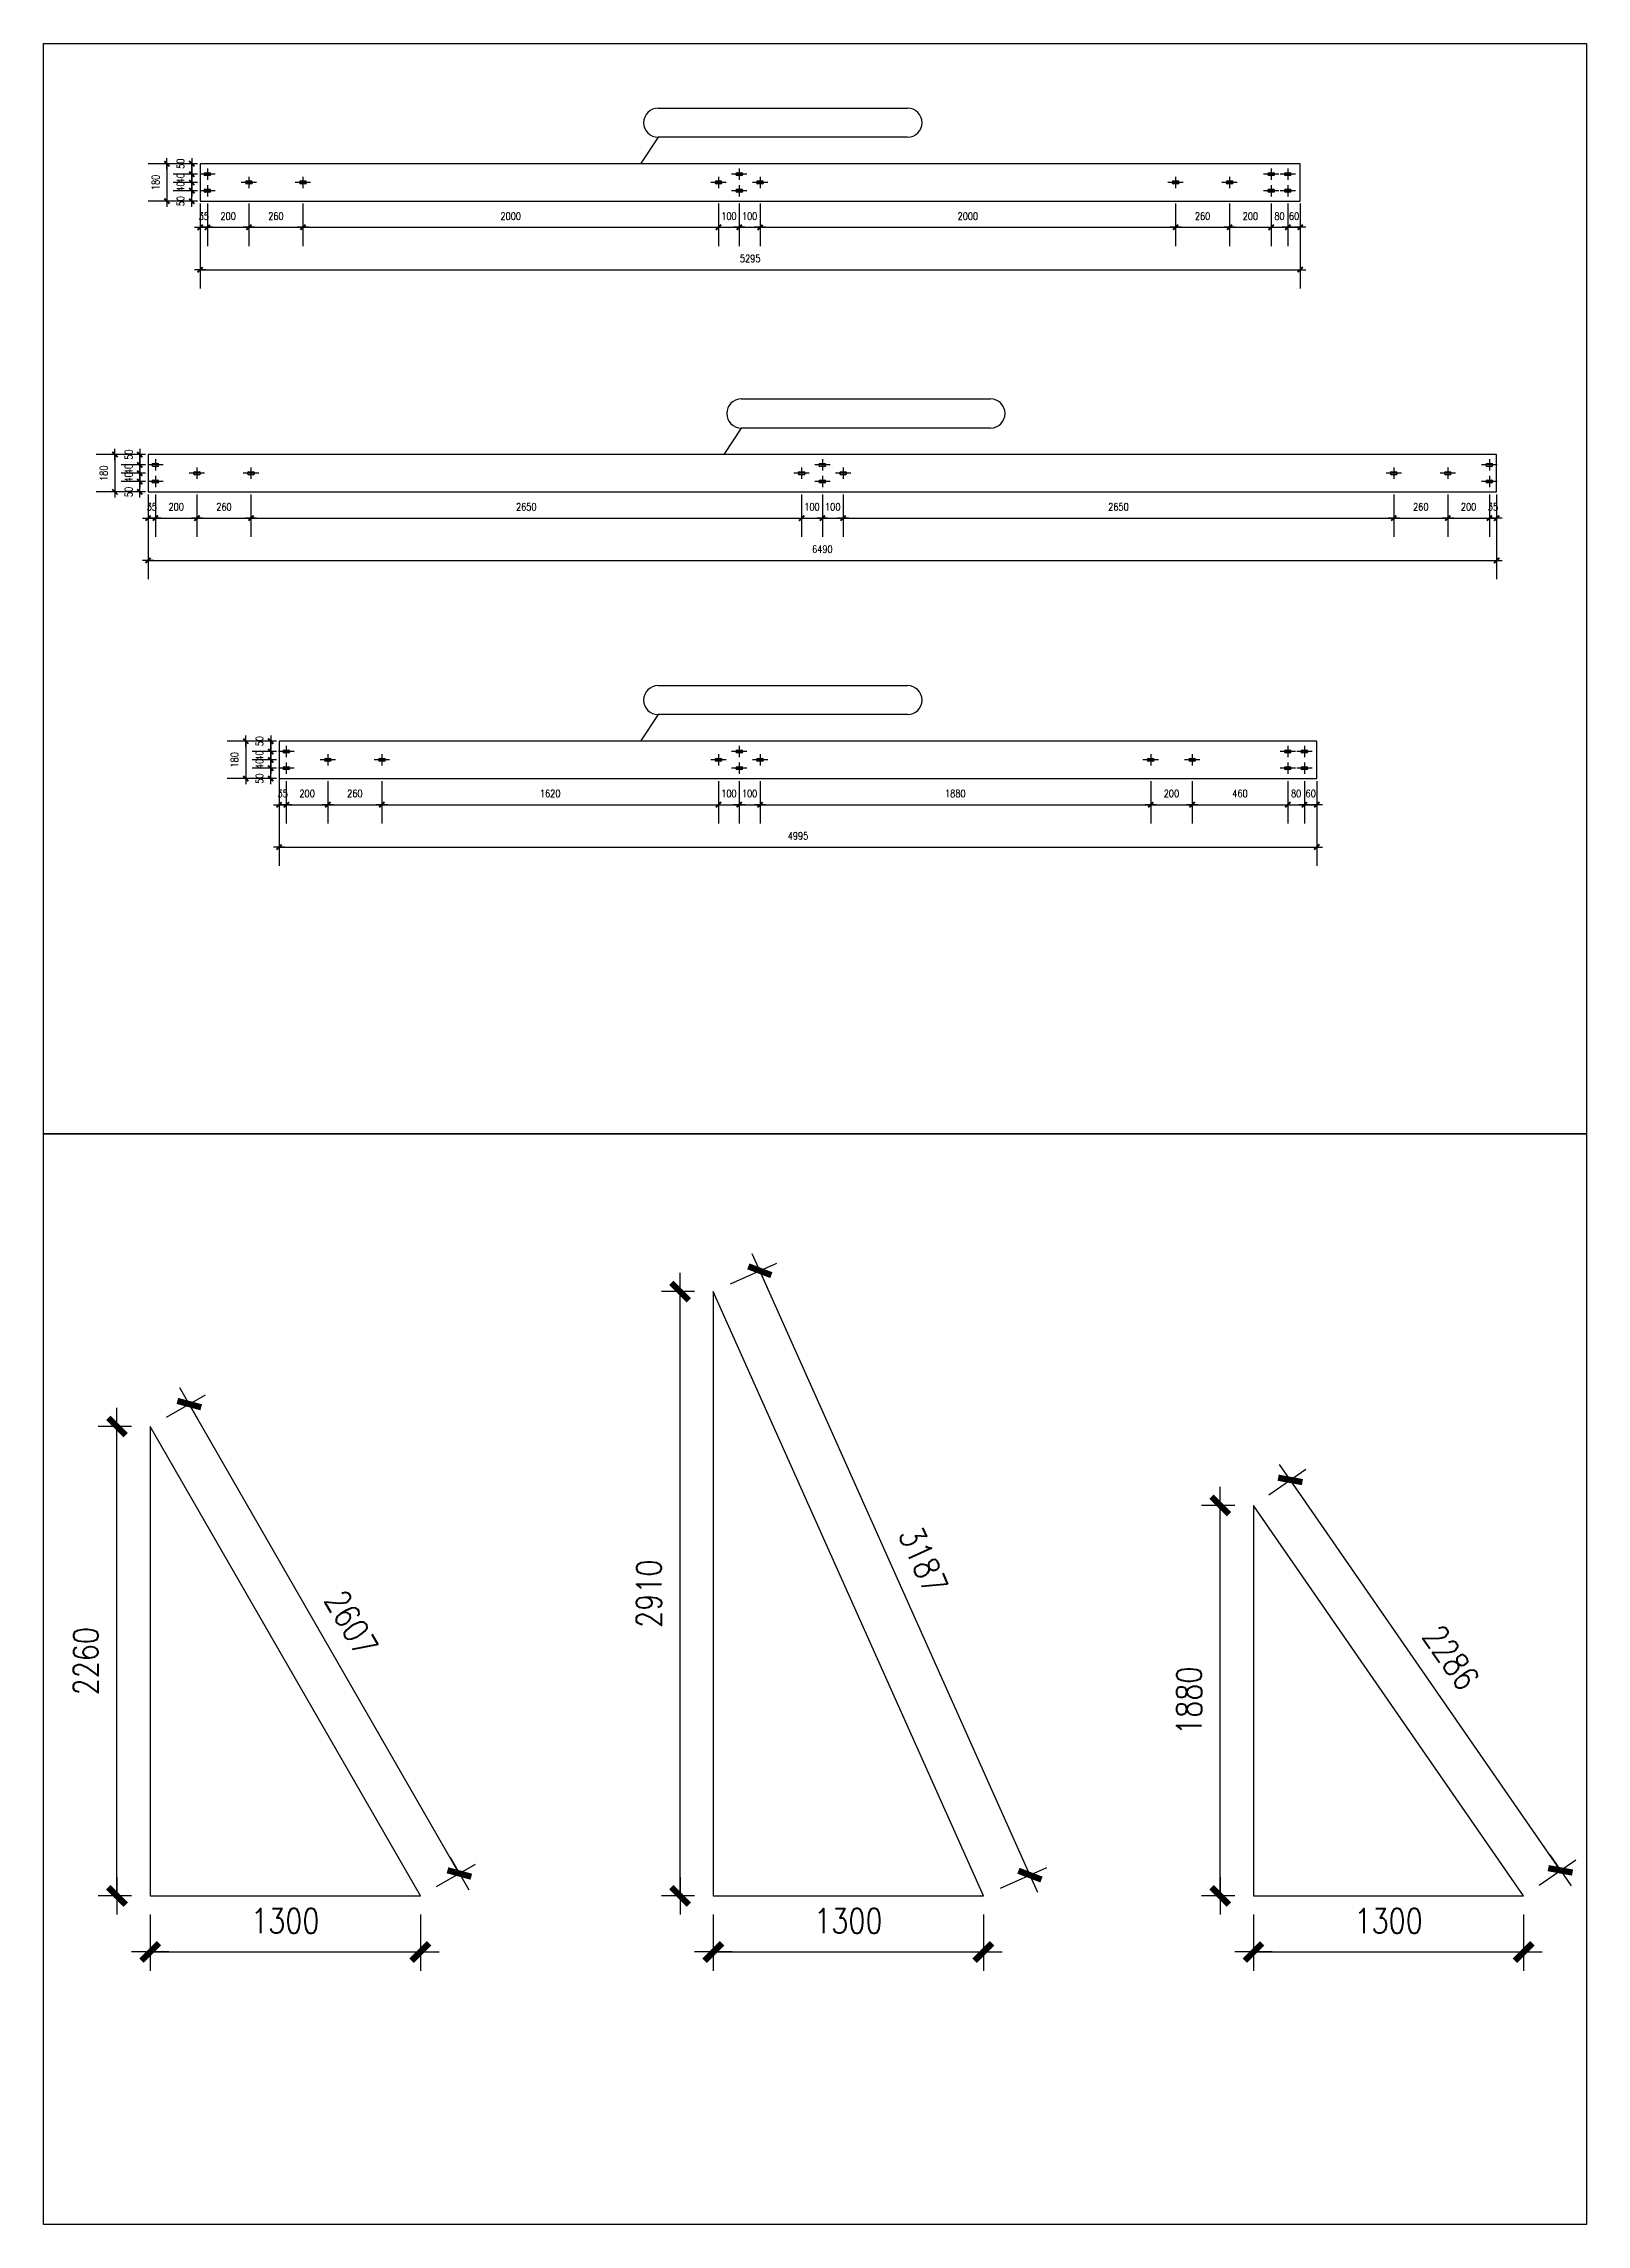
# Model space of a CAD drawing. Header units: millimetres. Extents: x 2287919 to 2522484, y -1845182 to -1736911.
# Drawn here: x 2504637 to 2512062, y -1778582 to -1768082 of the extents above; entities that cross this region are included whole.
import ezdxf

# ---------------------------------------------------------------- set-up
doc = ezdxf.new("R2010")
doc.units = ezdxf.units.MM
doc.header["$LTSCALE"] = 1000
doc.header["$PDMODE"] = 34
doc.styles.add('DIM_FONT', font='simplex.shx', dxfattribs={"width": 0.8, "bigfont": 'hztxt.shx'})
doc.dimstyles.new('WGH(1)', dxfattribs={"dimscale": 1.2, "dimtxt": 100, "dimasz": 0.5, "dimexe": 75, "dimexo": 75, "dimgap": 75, "dimtad": 1, "dimdec": 0, "dimzin": 0, "dimdsep": 46, "dimtxsty": 'DIM_FONT', "dimblk1": '_DIMX', "dimblk2": '_DIMX', "dimsah": 1, "dimcen": 0.09, "dimclrd": 3, "dimclre": 3, "dimclrt": 7, "dimadec": 0, "dimazin": 0, "dimtfac": 1, "dimtdec": 0, "dimtix": 1, "dimtmove": 2, "dimatfit": 3, "dimldrblk": '_DIMX', "dimfxl": 1, "dimtolj": 1, "dimtzin": 0, "dimarcsym": 0})

msp = doc.modelspace()

# ---------------------------------------------------------------- blocks, each defined once
blk = doc.blocks.new('_DIMX')
blk.add_line((-150, 0), (150, 0))
at = {"const_width": 50}
blk.add_lwpolyline([(-70, -70), (70, 70)], dxfattribs=at)
blk = doc.blocks.new('*D1724')
at = {"color": 3, "lineweight": -2}
for p, q in [((2505378, -1768790), (2505260, -1768790)), ((2505350, -1768789.82), (2505350, -1768789.64)), ((2505350, -1768840), (2505350, -1768790)), ((2505378, -1768840), (2505260, -1768840)), ((2505350, -1768840.18), (2505350, -1768840.36))]:
    blk.add_line(p, q, dxfattribs=at)
at = {"layer": 'Defpoints', "color": 0}
for p in [(2505350, -1768790), (2505390, -1768790), (2505390, -1768840)]:
    blk.add_point(p, dxfattribs=at)
at = {"color": 3, "lineweight": -2, "xscale": 0.18, "yscale": 0.18, "zscale": 0.18}
for p, rotation in [((2505350, -1768790), 270), ((2505350, -1768840), 90)]:
    blk.add_blockref('_DIMX', p, dxfattribs=dict(at, rotation=rotation))
at = {"color": 7, "insert": (2505296, -1768840), "char_height": 36, "attachment_point": 5, "rotation": 90, "style": 'DIM_FONT'}
blk.add_mtext('\\A1;50', dxfattribs=at)
blk = doc.blocks.new('*D1725')
at = {"color": 3, "lineweight": -2}
for p, q in [((2505378, -1768750), (2505260, -1768750)), ((2505378, -1768790), (2505260, -1768790)), ((2505350, -1768749.82), (2505350, -1768749.64)), ((2505350, -1768790), (2505350, -1768750)), ((2505350, -1768790.18), (2505350, -1768790.36))]:
    blk.add_line(p, q, dxfattribs=at)
at = {"layer": 'Defpoints', "color": 0}
for p in [(2505350, -1768750), (2505390, -1768750), (2505390, -1768790)]:
    blk.add_point(p, dxfattribs=at)
at = {"color": 3, "lineweight": -2, "xscale": 0.18, "yscale": 0.18, "zscale": 0.18}
for p, rotation in [((2505350, -1768750), 270), ((2505350, -1768790), 90)]:
    blk.add_blockref('_DIMX', p, dxfattribs=dict(at, rotation=rotation))
at = {"color": 7, "insert": (2505296, -1768770), "char_height": 36, "attachment_point": 5, "rotation": 90, "style": 'DIM_FONT'}
blk.add_mtext('\\A1;40', dxfattribs=at)
blk = doc.blocks.new('*D1726')
at = {"color": 3, "lineweight": -2}
for p, q in [((2505378, -1768710), (2505260, -1768710)), ((2505350, -1768709.82), (2505350, -1768709.64)), ((2505350, -1768750), (2505350, -1768710)), ((2505378, -1768750), (2505260, -1768750)), ((2505350, -1768750.18), (2505350, -1768750.36))]:
    blk.add_line(p, q, dxfattribs=at)
at = {"layer": 'Defpoints', "color": 0}
for p in [(2505350, -1768710), (2505390, -1768710), (2505390, -1768750)]:
    blk.add_point(p, dxfattribs=at)
at = {"color": 3, "lineweight": -2, "xscale": 0.18, "yscale": 0.18, "zscale": 0.18}
for p, rotation in [((2505350, -1768710), 270), ((2505350, -1768750), 90)]:
    blk.add_blockref('_DIMX', p, dxfattribs=dict(at, rotation=rotation))
at = {"color": 7, "insert": (2505296, -1768730), "char_height": 36, "attachment_point": 5, "rotation": 90, "style": 'DIM_FONT'}
blk.add_mtext('\\A1;40', dxfattribs=at)
blk = doc.blocks.new('*D1727')
at = {"color": 3, "lineweight": -2}
for p, q in [((2505378, -1768660), (2505260, -1768660)), ((2505378, -1768710), (2505260, -1768710)), ((2505350, -1768659.82), (2505350, -1768659.64)), ((2505350, -1768710), (2505350, -1768660)), ((2505350, -1768710.18), (2505350, -1768710.36))]:
    blk.add_line(p, q, dxfattribs=at)
at = {"layer": 'Defpoints', "color": 0}
for p in [(2505350, -1768660), (2505390, -1768660), (2505390, -1768710)]:
    blk.add_point(p, dxfattribs=at)
at = {"color": 3, "lineweight": -2, "xscale": 0.18, "yscale": 0.18, "zscale": 0.18}
for p, rotation in [((2505350, -1768660), 270), ((2505350, -1768710), 90)]:
    blk.add_blockref('_DIMX', p, dxfattribs=dict(at, rotation=rotation))
at = {"color": 7, "insert": (2505296, -1768660), "char_height": 36, "attachment_point": 5, "rotation": 90, "style": 'DIM_FONT'}
blk.add_mtext('\\A1;50', dxfattribs=at)
blk = doc.blocks.new('*D1728')
at = {"color": 3, "lineweight": -2}
for p, q in [((2505425, -1768852), (2505425, -1769056)), ((2505625, -1768852), (2505625, -1769056)), ((2505425.18, -1768966), (2505624.82, -1768966))]:
    blk.add_line(p, q, dxfattribs=at)
at = {"layer": 'Defpoints', "color": 0}
for p in [(2505425, -1768840), (2505625, -1768840), (2505625, -1768966)]:
    blk.add_point(p, dxfattribs=at)
at = {"color": 3, "lineweight": -2, "xscale": 0.18, "yscale": 0.18, "zscale": 0.18, "rotation": 180}
blk.add_blockref('_DIMX', (2505425, -1768966), dxfattribs=at)
at = {"color": 3, "lineweight": -2, "xscale": 0.18, "yscale": 0.18, "zscale": 0.18}
blk.add_blockref('_DIMX', (2505625, -1768966), dxfattribs=at)
at = {"color": 7, "insert": (2505525, -1768912), "char_height": 36, "attachment_point": 5, "style": 'DIM_FONT'}
blk.add_mtext('\\A1;200', dxfattribs=at)
blk = doc.blocks.new('*D1729')
at = {"color": 3, "lineweight": -2}
for p, q in [((2505625, -1768852), (2505625, -1769056)), ((2505885, -1768852), (2505885, -1769056)), ((2505625.18, -1768966), (2505884.82, -1768966))]:
    blk.add_line(p, q, dxfattribs=at)
at = {"layer": 'Defpoints', "color": 0}
for p in [(2505625, -1768840), (2505885, -1768840), (2505885, -1768966)]:
    blk.add_point(p, dxfattribs=at)
at = {"color": 3, "lineweight": -2, "xscale": 0.18, "yscale": 0.18, "zscale": 0.18, "rotation": 180}
blk.add_blockref('_DIMX', (2505625, -1768966), dxfattribs=at)
at = {"color": 3, "lineweight": -2, "xscale": 0.18, "yscale": 0.18, "zscale": 0.18}
blk.add_blockref('_DIMX', (2505885, -1768966), dxfattribs=at)
at = {"color": 7, "insert": (2505755, -1768912), "char_height": 36, "attachment_point": 5, "style": 'DIM_FONT'}
blk.add_mtext('\\A1;260', dxfattribs=at)
blk = doc.blocks.new('*D1730')
at = {"color": 3, "lineweight": -2}
for p, q in [((2505885, -1768852), (2505885, -1769056)), ((2507885, -1768852), (2507885, -1769056)), ((2505885.18, -1768966), (2507884.82, -1768966))]:
    blk.add_line(p, q, dxfattribs=at)
at = {"layer": 'Defpoints', "color": 0}
for p in [(2505885, -1768840), (2507885, -1768840), (2507885, -1768966)]:
    blk.add_point(p, dxfattribs=at)
at = {"color": 3, "lineweight": -2, "xscale": 0.18, "yscale": 0.18, "zscale": 0.18, "rotation": 180}
blk.add_blockref('_DIMX', (2505885, -1768966), dxfattribs=at)
at = {"color": 3, "lineweight": -2, "xscale": 0.18, "yscale": 0.18, "zscale": 0.18}
blk.add_blockref('_DIMX', (2507885, -1768966), dxfattribs=at)
at = {"color": 7, "insert": (2506885, -1768912), "char_height": 36, "attachment_point": 5, "style": 'DIM_FONT'}
blk.add_mtext('\\A1;2000', dxfattribs=at)
blk = doc.blocks.new('*D1731')
at = {"color": 3, "lineweight": -2}
for p, q in [((2507885, -1768852), (2507885, -1769056)), ((2507985, -1768852), (2507985, -1769056)), ((2507884.82, -1768966), (2507884.64, -1768966)), ((2507885, -1768966), (2507985, -1768966)), ((2507985.18, -1768966), (2507985.36, -1768966))]:
    blk.add_line(p, q, dxfattribs=at)
at = {"layer": 'Defpoints', "color": 0}
for p in [(2507885, -1768840), (2507985, -1768840), (2507985, -1768966)]:
    blk.add_point(p, dxfattribs=at)
at = {"color": 3, "lineweight": -2, "xscale": 0.18, "yscale": 0.18, "zscale": 0.18}
blk.add_blockref('_DIMX', (2507885, -1768966), dxfattribs=at)
at = {"color": 3, "lineweight": -2, "xscale": 0.18, "yscale": 0.18, "zscale": 0.18, "rotation": 180}
blk.add_blockref('_DIMX', (2507985, -1768966), dxfattribs=at)
at = {"color": 7, "insert": (2507935, -1768912), "char_height": 36, "attachment_point": 5, "style": 'DIM_FONT'}
blk.add_mtext('\\A1;100', dxfattribs=at)
blk = doc.blocks.new('*D1732')
at = {"color": 3, "lineweight": -2}
for p, q in [((2507985, -1768852), (2507985, -1769056)), ((2508085, -1768852), (2508085, -1769056)), ((2507984.82, -1768966), (2507984.64, -1768966)), ((2507985, -1768966), (2508085, -1768966)), ((2508085.18, -1768966), (2508085.36, -1768966))]:
    blk.add_line(p, q, dxfattribs=at)
at = {"layer": 'Defpoints', "color": 0}
for p in [(2507985, -1768840), (2508085, -1768840), (2508085, -1768966)]:
    blk.add_point(p, dxfattribs=at)
at = {"color": 3, "lineweight": -2, "xscale": 0.18, "yscale": 0.18, "zscale": 0.18}
blk.add_blockref('_DIMX', (2507985, -1768966), dxfattribs=at)
at = {"color": 3, "lineweight": -2, "xscale": 0.18, "yscale": 0.18, "zscale": 0.18, "rotation": 180}
blk.add_blockref('_DIMX', (2508085, -1768966), dxfattribs=at)
at = {"color": 7, "insert": (2508035, -1768912), "char_height": 36, "attachment_point": 5, "style": 'DIM_FONT'}
blk.add_mtext('\\A1;100', dxfattribs=at)
blk = doc.blocks.new('*D1733')
at = {"color": 3, "lineweight": -2}
for p, q in [((2508085, -1768852), (2508085, -1769056)), ((2510085, -1768852), (2510085, -1769056)), ((2508085.18, -1768966), (2510084.82, -1768966))]:
    blk.add_line(p, q, dxfattribs=at)
at = {"layer": 'Defpoints', "color": 0}
for p in [(2508085, -1768840), (2510085, -1768840), (2510085, -1768966)]:
    blk.add_point(p, dxfattribs=at)
at = {"color": 3, "lineweight": -2, "xscale": 0.18, "yscale": 0.18, "zscale": 0.18, "rotation": 180}
blk.add_blockref('_DIMX', (2508085, -1768966), dxfattribs=at)
at = {"color": 3, "lineweight": -2, "xscale": 0.18, "yscale": 0.18, "zscale": 0.18}
blk.add_blockref('_DIMX', (2510085, -1768966), dxfattribs=at)
at = {"color": 7, "insert": (2509085, -1768912), "char_height": 36, "attachment_point": 5, "style": 'DIM_FONT'}
blk.add_mtext('\\A1;2000', dxfattribs=at)
blk = doc.blocks.new('*D1734')
at = {"color": 3, "lineweight": -2}
for p, q in [((2510085, -1768852), (2510085, -1769056)), ((2510345, -1768852), (2510345, -1769056)), ((2510085.18, -1768966), (2510344.82, -1768966))]:
    blk.add_line(p, q, dxfattribs=at)
at = {"layer": 'Defpoints', "color": 0}
for p in [(2510085, -1768840), (2510345, -1768840), (2510345, -1768966)]:
    blk.add_point(p, dxfattribs=at)
at = {"color": 3, "lineweight": -2, "xscale": 0.18, "yscale": 0.18, "zscale": 0.18, "rotation": 180}
blk.add_blockref('_DIMX', (2510085, -1768966), dxfattribs=at)
at = {"color": 3, "lineweight": -2, "xscale": 0.18, "yscale": 0.18, "zscale": 0.18}
blk.add_blockref('_DIMX', (2510345, -1768966), dxfattribs=at)
at = {"color": 7, "insert": (2510215, -1768912), "char_height": 36, "attachment_point": 5, "style": 'DIM_FONT'}
blk.add_mtext('\\A1;260', dxfattribs=at)
blk = doc.blocks.new('*D1735')
at = {"color": 3, "lineweight": -2}
for p, q in [((2510345, -1768852), (2510345, -1769056)), ((2510545, -1768852), (2510545, -1769056)), ((2510345.18, -1768966), (2510544.82, -1768966))]:
    blk.add_line(p, q, dxfattribs=at)
at = {"layer": 'Defpoints', "color": 0}
for p in [(2510345, -1768840), (2510545, -1768840), (2510545, -1768966)]:
    blk.add_point(p, dxfattribs=at)
at = {"color": 3, "lineweight": -2, "xscale": 0.18, "yscale": 0.18, "zscale": 0.18, "rotation": 180}
blk.add_blockref('_DIMX', (2510345, -1768966), dxfattribs=at)
at = {"color": 3, "lineweight": -2, "xscale": 0.18, "yscale": 0.18, "zscale": 0.18}
blk.add_blockref('_DIMX', (2510545, -1768966), dxfattribs=at)
at = {"color": 7, "insert": (2510445, -1768912), "char_height": 36, "attachment_point": 5, "style": 'DIM_FONT'}
blk.add_mtext('\\A1;200', dxfattribs=at)
blk = doc.blocks.new('*D1736')
at = {"color": 3, "lineweight": -2}
for p, q in [((2510545, -1768852), (2510545, -1769056)), ((2510625, -1768852), (2510625, -1769056)), ((2510544.82, -1768966), (2510544.64, -1768966)), ((2510545, -1768966), (2510625, -1768966)), ((2510625.18, -1768966), (2510625.36, -1768966))]:
    blk.add_line(p, q, dxfattribs=at)
at = {"layer": 'Defpoints', "color": 0}
for p in [(2510545, -1768840), (2510625, -1768840), (2510625, -1768966)]:
    blk.add_point(p, dxfattribs=at)
at = {"color": 3, "lineweight": -2, "xscale": 0.18, "yscale": 0.18, "zscale": 0.18}
blk.add_blockref('_DIMX', (2510545, -1768966), dxfattribs=at)
at = {"color": 3, "lineweight": -2, "xscale": 0.18, "yscale": 0.18, "zscale": 0.18, "rotation": 180}
blk.add_blockref('_DIMX', (2510625, -1768966), dxfattribs=at)
at = {"color": 7, "insert": (2510585, -1768912), "char_height": 36, "attachment_point": 5, "style": 'DIM_FONT'}
blk.add_mtext('\\A1;80', dxfattribs=at)
blk = doc.blocks.new('*D1737')
at = {"color": 3, "lineweight": -2}
for p, q in [((2510625, -1768852), (2510625, -1769056)), ((2510685, -1768852), (2510685, -1769056)), ((2510624.82, -1768966), (2510624.64, -1768966)), ((2510625, -1768966), (2510685, -1768966)), ((2510685.18, -1768966), (2510685.36, -1768966))]:
    blk.add_line(p, q, dxfattribs=at)
at = {"layer": 'Defpoints', "color": 0}
for p in [(2510625, -1768840), (2510685, -1768840), (2510685, -1768966)]:
    blk.add_point(p, dxfattribs=at)
at = {"color": 3, "lineweight": -2, "xscale": 0.18, "yscale": 0.18, "zscale": 0.18}
blk.add_blockref('_DIMX', (2510625, -1768966), dxfattribs=at)
at = {"color": 3, "lineweight": -2, "xscale": 0.18, "yscale": 0.18, "zscale": 0.18, "rotation": 180}
blk.add_blockref('_DIMX', (2510685, -1768966), dxfattribs=at)
at = {"color": 7, "insert": (2510655, -1768912), "char_height": 36, "attachment_point": 5, "style": 'DIM_FONT'}
blk.add_mtext('\\A1;60', dxfattribs=at)
blk = doc.blocks.new('*D1738')
at = {"color": 3, "lineweight": -2}
for p, q in [((2505390, -1768852), (2505390, -1769260)), ((2510685, -1768852), (2510685, -1769260)), ((2505390.18, -1769170), (2510684.82, -1769170))]:
    blk.add_line(p, q, dxfattribs=at)
at = {"layer": 'Defpoints', "color": 0}
for p in [(2505390, -1768840), (2510685, -1768840), (2510685, -1769170)]:
    blk.add_point(p, dxfattribs=at)
at = {"color": 3, "lineweight": -2, "xscale": 0.18, "yscale": 0.18, "zscale": 0.18, "rotation": 180}
blk.add_blockref('_DIMX', (2505390, -1769170), dxfattribs=at)
at = {"color": 3, "lineweight": -2, "xscale": 0.18, "yscale": 0.18, "zscale": 0.18}
blk.add_blockref('_DIMX', (2510685, -1769170), dxfattribs=at)
at = {"color": 7, "insert": (2508037.5, -1769116), "char_height": 36, "attachment_point": 5, "style": 'DIM_FONT'}
blk.add_mtext('\\A1;5295', dxfattribs=at)
blk = doc.blocks.new('*D1739')
at = {"color": 3, "lineweight": -2}
for p, q in [((2505378, -1768660), (2505140, -1768660)), ((2505230, -1768660.18), (2505230, -1768839.82)), ((2505378, -1768840), (2505140, -1768840))]:
    blk.add_line(p, q, dxfattribs=at)
at = {"layer": 'Defpoints', "color": 0}
for p in [(2505390, -1768660), (2505230, -1768840), (2505390, -1768840)]:
    blk.add_point(p, dxfattribs=at)
at = {"color": 3, "lineweight": -2, "xscale": 0.18, "yscale": 0.18, "zscale": 0.18}
for p, rotation in [((2505230, -1768660), 90), ((2505230, -1768840), 270)]:
    blk.add_blockref('_DIMX', p, dxfattribs=dict(at, rotation=rotation))
at = {"color": 7, "insert": (2505176, -1768750), "char_height": 36, "attachment_point": 5, "rotation": 90, "style": 'DIM_FONT'}
blk.add_mtext('\\A1;180', dxfattribs=at)
blk = doc.blocks.new('*D1750')
at = {"color": 3, "lineweight": -2}
for p, q in [((2505128, -1770190), (2505010, -1770190)), ((2505100, -1770189.82), (2505100, -1770189.64)), ((2505100, -1770240), (2505100, -1770190)), ((2505128, -1770240), (2505010, -1770240)), ((2505100, -1770240.18), (2505100, -1770240.36))]:
    blk.add_line(p, q, dxfattribs=at)
at = {"layer": 'Defpoints', "color": 0}
for p in [(2505100, -1770190), (2505140, -1770190), (2505140, -1770240)]:
    blk.add_point(p, dxfattribs=at)
at = {"color": 3, "lineweight": -2, "xscale": 0.18, "yscale": 0.18, "zscale": 0.18}
for p, rotation in [((2505100, -1770190), 270), ((2505100, -1770240), 90)]:
    blk.add_blockref('_DIMX', p, dxfattribs=dict(at, rotation=rotation))
at = {"color": 7, "insert": (2505046, -1770240), "char_height": 36, "attachment_point": 5, "rotation": 90, "style": 'DIM_FONT'}
blk.add_mtext('\\A1;50', dxfattribs=at)
blk = doc.blocks.new('*D1751')
at = {"color": 3, "lineweight": -2}
for p, q in [((2505128, -1770150), (2505010, -1770150)), ((2505128, -1770190), (2505010, -1770190)), ((2505100, -1770149.82), (2505100, -1770149.64)), ((2505100, -1770190), (2505100, -1770150)), ((2505100, -1770190.18), (2505100, -1770190.36))]:
    blk.add_line(p, q, dxfattribs=at)
at = {"layer": 'Defpoints', "color": 0}
for p in [(2505100, -1770150), (2505140, -1770150), (2505140, -1770190)]:
    blk.add_point(p, dxfattribs=at)
at = {"color": 3, "lineweight": -2, "xscale": 0.18, "yscale": 0.18, "zscale": 0.18}
for p, rotation in [((2505100, -1770150), 270), ((2505100, -1770190), 90)]:
    blk.add_blockref('_DIMX', p, dxfattribs=dict(at, rotation=rotation))
at = {"color": 7, "insert": (2505046, -1770170), "char_height": 36, "attachment_point": 5, "rotation": 90, "style": 'DIM_FONT'}
blk.add_mtext('\\A1;40', dxfattribs=at)
blk = doc.blocks.new('*D1752')
at = {"color": 3, "lineweight": -2}
for p, q in [((2505128, -1770110), (2505010, -1770110)), ((2505128, -1770150), (2505010, -1770150)), ((2505100, -1770109.82), (2505100, -1770109.64)), ((2505100, -1770150), (2505100, -1770110)), ((2505100, -1770150.18), (2505100, -1770150.36))]:
    blk.add_line(p, q, dxfattribs=at)
at = {"layer": 'Defpoints', "color": 0}
for p in [(2505100, -1770110), (2505140, -1770110), (2505140, -1770150)]:
    blk.add_point(p, dxfattribs=at)
at = {"color": 3, "lineweight": -2, "xscale": 0.18, "yscale": 0.18, "zscale": 0.18}
for p, rotation in [((2505100, -1770110), 270), ((2505100, -1770150), 90)]:
    blk.add_blockref('_DIMX', p, dxfattribs=dict(at, rotation=rotation))
at = {"color": 7, "insert": (2505046, -1770130), "char_height": 36, "attachment_point": 5, "rotation": 90, "style": 'DIM_FONT'}
blk.add_mtext('\\A1;40', dxfattribs=at)
blk = doc.blocks.new('*D1753')
at = {"color": 3, "lineweight": -2}
for p, q in [((2505128, -1770060), (2505010, -1770060)), ((2505100, -1770059.82), (2505100, -1770059.64)), ((2505100, -1770110), (2505100, -1770060)), ((2505128, -1770110), (2505010, -1770110)), ((2505100, -1770110.18), (2505100, -1770110.36))]:
    blk.add_line(p, q, dxfattribs=at)
at = {"layer": 'Defpoints', "color": 0}
for p in [(2505100, -1770060), (2505140, -1770060), (2505140, -1770110)]:
    blk.add_point(p, dxfattribs=at)
at = {"color": 3, "lineweight": -2, "xscale": 0.18, "yscale": 0.18, "zscale": 0.18}
for p, rotation in [((2505100, -1770060), 270), ((2505100, -1770110), 90)]:
    blk.add_blockref('_DIMX', p, dxfattribs=dict(at, rotation=rotation))
at = {"color": 7, "insert": (2505046, -1770060), "char_height": 36, "attachment_point": 5, "rotation": 90, "style": 'DIM_FONT'}
blk.add_mtext('\\A1;50', dxfattribs=at)
blk = doc.blocks.new('*D1754')
at = {"color": 3, "lineweight": -2}
for p, q in [((2505140, -1770252), (2505140, -1770456)), ((2505175, -1770252), (2505175, -1770456)), ((2505139.82, -1770366), (2505139.64, -1770366)), ((2505140, -1770366), (2505175, -1770366)), ((2505175.18, -1770366), (2505175.36, -1770366))]:
    blk.add_line(p, q, dxfattribs=at)
at = {"layer": 'Defpoints', "color": 0}
for p in [(2505140, -1770240), (2505175, -1770240), (2505175, -1770366)]:
    blk.add_point(p, dxfattribs=at)
at = {"color": 3, "lineweight": -2, "xscale": 0.18, "yscale": 0.18, "zscale": 0.18}
blk.add_blockref('_DIMX', (2505140, -1770366), dxfattribs=at)
at = {"color": 3, "lineweight": -2, "xscale": 0.18, "yscale": 0.18, "zscale": 0.18, "rotation": 180}
blk.add_blockref('_DIMX', (2505175, -1770366), dxfattribs=at)
at = {"color": 7, "insert": (2505157.5, -1770312), "char_height": 36, "attachment_point": 5, "style": 'DIM_FONT'}
blk.add_mtext('\\A1;35', dxfattribs=at)
blk = doc.blocks.new('*D1741')
at = {"color": 3, "lineweight": -2}
for p, q in [((2505175, -1770252), (2505175, -1770456)), ((2505375, -1770252), (2505375, -1770456)), ((2505175.18, -1770366), (2505374.82, -1770366))]:
    blk.add_line(p, q, dxfattribs=at)
at = {"layer": 'Defpoints', "color": 0}
for p in [(2505175, -1770240), (2505375, -1770240), (2505375, -1770366)]:
    blk.add_point(p, dxfattribs=at)
at = {"color": 3, "lineweight": -2, "xscale": 0.18, "yscale": 0.18, "zscale": 0.18, "rotation": 180}
blk.add_blockref('_DIMX', (2505175, -1770366), dxfattribs=at)
at = {"color": 3, "lineweight": -2, "xscale": 0.18, "yscale": 0.18, "zscale": 0.18}
blk.add_blockref('_DIMX', (2505375, -1770366), dxfattribs=at)
at = {"color": 7, "insert": (2505275, -1770312), "char_height": 36, "attachment_point": 5, "style": 'DIM_FONT'}
blk.add_mtext('\\A1;200', dxfattribs=at)
blk = doc.blocks.new('*D1742')
at = {"color": 3, "lineweight": -2}
for p, q in [((2505635, -1770252), (2505635, -1770456)), ((2508285, -1770252), (2508285, -1770456)), ((2505635.18, -1770366), (2508284.82, -1770366))]:
    blk.add_line(p, q, dxfattribs=at)
at = {"layer": 'Defpoints', "color": 0}
for p in [(2505635, -1770240), (2508285, -1770240), (2508285, -1770366)]:
    blk.add_point(p, dxfattribs=at)
at = {"color": 3, "lineweight": -2, "xscale": 0.18, "yscale": 0.18, "zscale": 0.18, "rotation": 180}
blk.add_blockref('_DIMX', (2505635, -1770366), dxfattribs=at)
at = {"color": 3, "lineweight": -2, "xscale": 0.18, "yscale": 0.18, "zscale": 0.18}
blk.add_blockref('_DIMX', (2508285, -1770366), dxfattribs=at)
at = {"color": 7, "insert": (2506960, -1770312), "char_height": 36, "attachment_point": 5, "style": 'DIM_FONT'}
blk.add_mtext('\\A1;2650', dxfattribs=at)
blk = doc.blocks.new('*D1743')
at = {"color": 3, "lineweight": -2}
for p, q in [((2508285, -1770252), (2508285, -1770456)), ((2508385, -1770252), (2508385, -1770456)), ((2508284.82, -1770366), (2508284.64, -1770366)), ((2508285, -1770366), (2508385, -1770366)), ((2508385.18, -1770366), (2508385.36, -1770366))]:
    blk.add_line(p, q, dxfattribs=at)
at = {"layer": 'Defpoints', "color": 0}
for p in [(2508285, -1770240), (2508385, -1770240), (2508385, -1770366)]:
    blk.add_point(p, dxfattribs=at)
at = {"color": 3, "lineweight": -2, "xscale": 0.18, "yscale": 0.18, "zscale": 0.18}
blk.add_blockref('_DIMX', (2508285, -1770366), dxfattribs=at)
at = {"color": 3, "lineweight": -2, "xscale": 0.18, "yscale": 0.18, "zscale": 0.18, "rotation": 180}
blk.add_blockref('_DIMX', (2508385, -1770366), dxfattribs=at)
at = {"color": 7, "insert": (2508335, -1770312), "char_height": 36, "attachment_point": 5, "style": 'DIM_FONT'}
blk.add_mtext('\\A1;100', dxfattribs=at)
blk = doc.blocks.new('*D1744')
at = {"color": 3, "lineweight": -2}
for p, q in [((2508385, -1770252), (2508385, -1770456)), ((2508485, -1770252), (2508485, -1770456)), ((2508384.82, -1770366), (2508384.64, -1770366)), ((2508385, -1770366), (2508485, -1770366)), ((2508485.18, -1770366), (2508485.36, -1770366))]:
    blk.add_line(p, q, dxfattribs=at)
at = {"layer": 'Defpoints', "color": 0}
for p in [(2508385, -1770240), (2508485, -1770240), (2508485, -1770366)]:
    blk.add_point(p, dxfattribs=at)
at = {"color": 3, "lineweight": -2, "xscale": 0.18, "yscale": 0.18, "zscale": 0.18}
blk.add_blockref('_DIMX', (2508385, -1770366), dxfattribs=at)
at = {"color": 3, "lineweight": -2, "xscale": 0.18, "yscale": 0.18, "zscale": 0.18, "rotation": 180}
blk.add_blockref('_DIMX', (2508485, -1770366), dxfattribs=at)
at = {"color": 7, "insert": (2508435, -1770312), "char_height": 36, "attachment_point": 5, "style": 'DIM_FONT'}
blk.add_mtext('\\A1;100', dxfattribs=at)
blk = doc.blocks.new('*D1745')
at = {"color": 3, "lineweight": -2}
for p, q in [((2508485, -1770252), (2508485, -1770456)), ((2511135, -1770252), (2511135, -1770456)), ((2508485.18, -1770366), (2511134.82, -1770366))]:
    blk.add_line(p, q, dxfattribs=at)
at = {"layer": 'Defpoints', "color": 0}
for p in [(2508485, -1770240), (2511135, -1770240), (2511135, -1770366)]:
    blk.add_point(p, dxfattribs=at)
at = {"color": 3, "lineweight": -2, "xscale": 0.18, "yscale": 0.18, "zscale": 0.18, "rotation": 180}
blk.add_blockref('_DIMX', (2508485, -1770366), dxfattribs=at)
at = {"color": 3, "lineweight": -2, "xscale": 0.18, "yscale": 0.18, "zscale": 0.18}
blk.add_blockref('_DIMX', (2511135, -1770366), dxfattribs=at)
at = {"color": 7, "insert": (2509810, -1770312), "char_height": 36, "attachment_point": 5, "style": 'DIM_FONT'}
blk.add_mtext('\\A1;2650', dxfattribs=at)
blk = doc.blocks.new('*D1746')
at = {"color": 3, "lineweight": -2}
for p, q in [((2511135, -1770252), (2511135, -1770456)), ((2511395, -1770252), (2511395, -1770456)), ((2511135.18, -1770366), (2511394.82, -1770366))]:
    blk.add_line(p, q, dxfattribs=at)
at = {"layer": 'Defpoints', "color": 0}
for p in [(2511135, -1770240), (2511395, -1770240), (2511395, -1770366)]:
    blk.add_point(p, dxfattribs=at)
at = {"color": 3, "lineweight": -2, "xscale": 0.18, "yscale": 0.18, "zscale": 0.18, "rotation": 180}
blk.add_blockref('_DIMX', (2511135, -1770366), dxfattribs=at)
at = {"color": 3, "lineweight": -2, "xscale": 0.18, "yscale": 0.18, "zscale": 0.18}
blk.add_blockref('_DIMX', (2511395, -1770366), dxfattribs=at)
at = {"color": 7, "insert": (2511265, -1770312), "char_height": 36, "attachment_point": 5, "style": 'DIM_FONT'}
blk.add_mtext('\\A1;260', dxfattribs=at)
blk = doc.blocks.new('*D1747')
at = {"color": 3, "lineweight": -2}
for p, q in [((2511395, -1770252), (2511395, -1770456)), ((2511595, -1770252), (2511595, -1770456)), ((2511395.18, -1770366), (2511594.82, -1770366))]:
    blk.add_line(p, q, dxfattribs=at)
at = {"layer": 'Defpoints', "color": 0}
for p in [(2511395, -1770240), (2511595, -1770240), (2511595, -1770366)]:
    blk.add_point(p, dxfattribs=at)
at = {"color": 3, "lineweight": -2, "xscale": 0.18, "yscale": 0.18, "zscale": 0.18, "rotation": 180}
blk.add_blockref('_DIMX', (2511395, -1770366), dxfattribs=at)
at = {"color": 3, "lineweight": -2, "xscale": 0.18, "yscale": 0.18, "zscale": 0.18}
blk.add_blockref('_DIMX', (2511595, -1770366), dxfattribs=at)
at = {"color": 7, "insert": (2511495, -1770312), "char_height": 36, "attachment_point": 5, "style": 'DIM_FONT'}
blk.add_mtext('\\A1;200', dxfattribs=at)
blk = doc.blocks.new('*D1748')
at = {"color": 3, "lineweight": -2}
for p, q in [((2511595, -1770252), (2511595, -1770456)), ((2511630, -1770252), (2511630, -1770456)), ((2511594.82, -1770366), (2511594.64, -1770366)), ((2511595, -1770366), (2511630, -1770366)), ((2511630.18, -1770366), (2511630.36, -1770366))]:
    blk.add_line(p, q, dxfattribs=at)
at = {"layer": 'Defpoints', "color": 0}
for p in [(2511595, -1770240), (2511630, -1770240), (2511630, -1770366)]:
    blk.add_point(p, dxfattribs=at)
at = {"color": 3, "lineweight": -2, "xscale": 0.18, "yscale": 0.18, "zscale": 0.18}
blk.add_blockref('_DIMX', (2511595, -1770366), dxfattribs=at)
at = {"color": 3, "lineweight": -2, "xscale": 0.18, "yscale": 0.18, "zscale": 0.18, "rotation": 180}
blk.add_blockref('_DIMX', (2511630, -1770366), dxfattribs=at)
at = {"color": 7, "insert": (2511612.5, -1770312), "char_height": 36, "attachment_point": 5, "style": 'DIM_FONT'}
blk.add_mtext('\\A1;35', dxfattribs=at)
blk = doc.blocks.new('*D1740')
at = {"color": 3, "lineweight": -2}
for p, q in [((2505140, -1770252), (2505140, -1770660)), ((2511630, -1770252), (2511630, -1770660)), ((2505140.18, -1770570), (2511629.82, -1770570))]:
    blk.add_line(p, q, dxfattribs=at)
at = {"layer": 'Defpoints', "color": 0}
for p in [(2505140, -1770240), (2511630, -1770240), (2511630, -1770570)]:
    blk.add_point(p, dxfattribs=at)
at = {"color": 3, "lineweight": -2, "xscale": 0.18, "yscale": 0.18, "zscale": 0.18, "rotation": 180}
blk.add_blockref('_DIMX', (2505140, -1770570), dxfattribs=at)
at = {"color": 3, "lineweight": -2, "xscale": 0.18, "yscale": 0.18, "zscale": 0.18}
blk.add_blockref('_DIMX', (2511630, -1770570), dxfattribs=at)
at = {"color": 7, "insert": (2508385, -1770516), "char_height": 36, "attachment_point": 5, "style": 'DIM_FONT'}
blk.add_mtext('\\A1;6490', dxfattribs=at)
blk = doc.blocks.new('*D1749')
at = {"color": 3, "lineweight": -2}
for p, q in [((2505128, -1770060), (2504890, -1770060)), ((2504980, -1770060.18), (2504980, -1770239.82)), ((2505128, -1770240), (2504890, -1770240))]:
    blk.add_line(p, q, dxfattribs=at)
at = {"layer": 'Defpoints', "color": 0}
for p in [(2505140, -1770060), (2504980, -1770240), (2505140, -1770240)]:
    blk.add_point(p, dxfattribs=at)
at = {"color": 3, "lineweight": -2, "xscale": 0.18, "yscale": 0.18, "zscale": 0.18}
for p, rotation in [((2504980, -1770060), 90), ((2504980, -1770240), 270)]:
    blk.add_blockref('_DIMX', p, dxfattribs=dict(at, rotation=rotation))
at = {"color": 7, "insert": (2504926, -1770150), "char_height": 36, "attachment_point": 5, "rotation": 90, "style": 'DIM_FONT'}
blk.add_mtext('\\A1;180', dxfattribs=at)
blk = doc.blocks.new('*D1766')
at = {"color": 3, "lineweight": -2}
for p, q in [((2505758, -1771570), (2505640, -1771570)), ((2505758, -1771620), (2505640, -1771620)), ((2505730, -1771569.82), (2505730, -1771569.64)), ((2505730, -1771620), (2505730, -1771570)), ((2505730, -1771620.18), (2505730, -1771620.36))]:
    blk.add_line(p, q, dxfattribs=at)
at = {"layer": 'Defpoints', "color": 0}
for p in [(2505730, -1771570), (2505770, -1771570), (2505770, -1771620)]:
    blk.add_point(p, dxfattribs=at)
at = {"color": 3, "lineweight": -2, "xscale": 0.18, "yscale": 0.18, "zscale": 0.18}
for p, rotation in [((2505730, -1771570), 270), ((2505730, -1771620), 90)]:
    blk.add_blockref('_DIMX', p, dxfattribs=dict(at, rotation=rotation))
at = {"color": 7, "insert": (2505676, -1771620), "char_height": 36, "attachment_point": 5, "rotation": 90, "style": 'DIM_FONT'}
blk.add_mtext('\\A1;50', dxfattribs=at)
blk = doc.blocks.new('*D1767')
at = {"color": 3, "lineweight": -2}
for p, q in [((2505758, -1771530), (2505640, -1771530)), ((2505730, -1771529.82), (2505730, -1771529.64)), ((2505730, -1771570), (2505730, -1771530)), ((2505758, -1771570), (2505640, -1771570)), ((2505730, -1771570.18), (2505730, -1771570.36))]:
    blk.add_line(p, q, dxfattribs=at)
at = {"layer": 'Defpoints', "color": 0}
for p in [(2505730, -1771530), (2505770, -1771530), (2505770, -1771570)]:
    blk.add_point(p, dxfattribs=at)
at = {"color": 3, "lineweight": -2, "xscale": 0.18, "yscale": 0.18, "zscale": 0.18}
for p, rotation in [((2505730, -1771530), 270), ((2505730, -1771570), 90)]:
    blk.add_blockref('_DIMX', p, dxfattribs=dict(at, rotation=rotation))
at = {"color": 7, "insert": (2505676, -1771550), "char_height": 36, "attachment_point": 5, "rotation": 90, "style": 'DIM_FONT'}
blk.add_mtext('\\A1;40', dxfattribs=at)
blk = doc.blocks.new('*D1768')
at = {"color": 3, "lineweight": -2}
for p, q in [((2505758, -1771490), (2505640, -1771490)), ((2505758, -1771530), (2505640, -1771530)), ((2505730, -1771489.82), (2505730, -1771489.64)), ((2505730, -1771530), (2505730, -1771490)), ((2505730, -1771530.18), (2505730, -1771530.36))]:
    blk.add_line(p, q, dxfattribs=at)
at = {"layer": 'Defpoints', "color": 0}
for p in [(2505730, -1771490), (2505770, -1771490), (2505770, -1771530)]:
    blk.add_point(p, dxfattribs=at)
at = {"color": 3, "lineweight": -2, "xscale": 0.18, "yscale": 0.18, "zscale": 0.18}
for p, rotation in [((2505730, -1771490), 270), ((2505730, -1771530), 90)]:
    blk.add_blockref('_DIMX', p, dxfattribs=dict(at, rotation=rotation))
at = {"color": 7, "insert": (2505676, -1771510), "char_height": 36, "attachment_point": 5, "rotation": 90, "style": 'DIM_FONT'}
blk.add_mtext('\\A1;40', dxfattribs=at)
blk = doc.blocks.new('*D1769')
at = {"color": 3, "lineweight": -2}
for p, q in [((2505758, -1771440), (2505640, -1771440)), ((2505730, -1771439.82), (2505730, -1771439.64)), ((2505730, -1771490), (2505730, -1771440)), ((2505758, -1771490), (2505640, -1771490)), ((2505730, -1771490.18), (2505730, -1771490.36))]:
    blk.add_line(p, q, dxfattribs=at)
at = {"layer": 'Defpoints', "color": 0}
for p in [(2505730, -1771440), (2505770, -1771440), (2505770, -1771490)]:
    blk.add_point(p, dxfattribs=at)
at = {"color": 3, "lineweight": -2, "xscale": 0.18, "yscale": 0.18, "zscale": 0.18}
for p, rotation in [((2505730, -1771440), 270), ((2505730, -1771490), 90)]:
    blk.add_blockref('_DIMX', p, dxfattribs=dict(at, rotation=rotation))
at = {"color": 7, "insert": (2505676, -1771440), "char_height": 36, "attachment_point": 5, "rotation": 90, "style": 'DIM_FONT'}
blk.add_mtext('\\A1;50', dxfattribs=at)
blk = doc.blocks.new('*D1770')
at = {"color": 3, "lineweight": -2}
for p, q in [((2505770, -1771622), (2505770, -1771836)), ((2505805, -1771632), (2505805, -1771836)), ((2505769.82, -1771746), (2505769.64, -1771746)), ((2505770, -1771746), (2505805, -1771746)), ((2505805.18, -1771746), (2505805.36, -1771746))]:
    blk.add_line(p, q, dxfattribs=at)
at = {"layer": 'Defpoints', "color": 0}
for p in [(2505770, -1771610), (2505805, -1771620), (2505805, -1771746)]:
    blk.add_point(p, dxfattribs=at)
at = {"color": 3, "lineweight": -2, "xscale": 0.18, "yscale": 0.18, "zscale": 0.18}
blk.add_blockref('_DIMX', (2505770, -1771746), dxfattribs=at)
at = {"color": 3, "lineweight": -2, "xscale": 0.18, "yscale": 0.18, "zscale": 0.18, "rotation": 180}
blk.add_blockref('_DIMX', (2505805, -1771746), dxfattribs=at)
at = {"color": 7, "insert": (2505787.5, -1771692), "char_height": 36, "attachment_point": 5, "style": 'DIM_FONT'}
blk.add_mtext('\\A1;35', dxfattribs=at)
blk = doc.blocks.new('*D1756')
at = {"color": 3, "lineweight": -2}
for p, q in [((2505805, -1771632), (2505805, -1771836)), ((2506005, -1771632), (2506005, -1771836)), ((2505805.18, -1771746), (2506004.82, -1771746))]:
    blk.add_line(p, q, dxfattribs=at)
at = {"layer": 'Defpoints', "color": 0}
for p in [(2505805, -1771620), (2506005, -1771620), (2506005, -1771746)]:
    blk.add_point(p, dxfattribs=at)
at = {"color": 3, "lineweight": -2, "xscale": 0.18, "yscale": 0.18, "zscale": 0.18, "rotation": 180}
blk.add_blockref('_DIMX', (2505805, -1771746), dxfattribs=at)
at = {"color": 3, "lineweight": -2, "xscale": 0.18, "yscale": 0.18, "zscale": 0.18}
blk.add_blockref('_DIMX', (2506005, -1771746), dxfattribs=at)
at = {"color": 7, "insert": (2505905, -1771692), "char_height": 36, "attachment_point": 5, "style": 'DIM_FONT'}
blk.add_mtext('\\A1;200', dxfattribs=at)
blk = doc.blocks.new('*D1757')
at = {"color": 3, "lineweight": -2}
for p, q in [((2506005, -1771632), (2506005, -1771836)), ((2506265, -1771632), (2506265, -1771836)), ((2506005.18, -1771746), (2506264.82, -1771746))]:
    blk.add_line(p, q, dxfattribs=at)
at = {"layer": 'Defpoints', "color": 0}
for p in [(2506005, -1771620), (2506265, -1771620), (2506265, -1771746)]:
    blk.add_point(p, dxfattribs=at)
at = {"color": 3, "lineweight": -2, "xscale": 0.18, "yscale": 0.18, "zscale": 0.18, "rotation": 180}
blk.add_blockref('_DIMX', (2506005, -1771746), dxfattribs=at)
at = {"color": 3, "lineweight": -2, "xscale": 0.18, "yscale": 0.18, "zscale": 0.18}
blk.add_blockref('_DIMX', (2506265, -1771746), dxfattribs=at)
at = {"color": 7, "insert": (2506135, -1771692), "char_height": 36, "attachment_point": 5, "style": 'DIM_FONT'}
blk.add_mtext('\\A1;260', dxfattribs=at)
blk = doc.blocks.new('*D1758')
at = {"color": 3, "lineweight": -2}
for p, q in [((2506265, -1771632), (2506265, -1771836)), ((2507885, -1771632), (2507885, -1771836)), ((2506265.18, -1771746), (2507884.82, -1771746))]:
    blk.add_line(p, q, dxfattribs=at)
at = {"layer": 'Defpoints', "color": 0}
for p in [(2506265, -1771620), (2507885, -1771620), (2507885, -1771746)]:
    blk.add_point(p, dxfattribs=at)
at = {"color": 3, "lineweight": -2, "xscale": 0.18, "yscale": 0.18, "zscale": 0.18, "rotation": 180}
blk.add_blockref('_DIMX', (2506265, -1771746), dxfattribs=at)
at = {"color": 3, "lineweight": -2, "xscale": 0.18, "yscale": 0.18, "zscale": 0.18}
blk.add_blockref('_DIMX', (2507885, -1771746), dxfattribs=at)
at = {"color": 7, "insert": (2507075, -1771692), "char_height": 36, "attachment_point": 5, "style": 'DIM_FONT'}
blk.add_mtext('\\A1;1620', dxfattribs=at)
blk = doc.blocks.new('*D1759')
at = {"color": 3, "lineweight": -2}
for p, q in [((2507885, -1771632), (2507885, -1771836)), ((2507985, -1771632), (2507985, -1771836)), ((2507884.82, -1771746), (2507884.64, -1771746)), ((2507885, -1771746), (2507985, -1771746)), ((2507985.18, -1771746), (2507985.36, -1771746))]:
    blk.add_line(p, q, dxfattribs=at)
at = {"layer": 'Defpoints', "color": 0}
for p in [(2507885, -1771620), (2507985, -1771620), (2507985, -1771746)]:
    blk.add_point(p, dxfattribs=at)
at = {"color": 3, "lineweight": -2, "xscale": 0.18, "yscale": 0.18, "zscale": 0.18}
blk.add_blockref('_DIMX', (2507885, -1771746), dxfattribs=at)
at = {"color": 3, "lineweight": -2, "xscale": 0.18, "yscale": 0.18, "zscale": 0.18, "rotation": 180}
blk.add_blockref('_DIMX', (2507985, -1771746), dxfattribs=at)
at = {"color": 7, "insert": (2507935, -1771692), "char_height": 36, "attachment_point": 5, "style": 'DIM_FONT'}
blk.add_mtext('\\A1;100', dxfattribs=at)
blk = doc.blocks.new('*D1760')
at = {"color": 3, "lineweight": -2}
for p, q in [((2507985, -1771632), (2507985, -1771836)), ((2508085, -1771632), (2508085, -1771836)), ((2507984.82, -1771746), (2507984.64, -1771746)), ((2507985, -1771746), (2508085, -1771746)), ((2508085.18, -1771746), (2508085.36, -1771746))]:
    blk.add_line(p, q, dxfattribs=at)
at = {"layer": 'Defpoints', "color": 0}
for p in [(2507985, -1771620), (2508085, -1771620), (2508085, -1771746)]:
    blk.add_point(p, dxfattribs=at)
at = {"color": 3, "lineweight": -2, "xscale": 0.18, "yscale": 0.18, "zscale": 0.18}
blk.add_blockref('_DIMX', (2507985, -1771746), dxfattribs=at)
at = {"color": 3, "lineweight": -2, "xscale": 0.18, "yscale": 0.18, "zscale": 0.18, "rotation": 180}
blk.add_blockref('_DIMX', (2508085, -1771746), dxfattribs=at)
at = {"color": 7, "insert": (2508035, -1771692), "char_height": 36, "attachment_point": 5, "style": 'DIM_FONT'}
blk.add_mtext('\\A1;100', dxfattribs=at)
blk = doc.blocks.new('*D1761')
at = {"color": 3, "lineweight": -2}
for p, q in [((2508085, -1771632), (2508085, -1771836)), ((2509965, -1771632), (2509965, -1771836)), ((2508085.18, -1771746), (2509964.82, -1771746))]:
    blk.add_line(p, q, dxfattribs=at)
at = {"layer": 'Defpoints', "color": 0}
for p in [(2508085, -1771620), (2509965, -1771620), (2509965, -1771746)]:
    blk.add_point(p, dxfattribs=at)
at = {"color": 3, "lineweight": -2, "xscale": 0.18, "yscale": 0.18, "zscale": 0.18, "rotation": 180}
blk.add_blockref('_DIMX', (2508085, -1771746), dxfattribs=at)
at = {"color": 3, "lineweight": -2, "xscale": 0.18, "yscale": 0.18, "zscale": 0.18}
blk.add_blockref('_DIMX', (2509965, -1771746), dxfattribs=at)
at = {"color": 7, "insert": (2509025, -1771692), "char_height": 36, "attachment_point": 5, "style": 'DIM_FONT'}
blk.add_mtext('\\A1;1880', dxfattribs=at)
blk = doc.blocks.new('*D1762')
at = {"color": 3, "lineweight": -2}
for p, q in [((2509965, -1771632), (2509965, -1771836)), ((2510165, -1771632), (2510165, -1771836)), ((2509965.18, -1771746), (2510164.82, -1771746))]:
    blk.add_line(p, q, dxfattribs=at)
at = {"layer": 'Defpoints', "color": 0}
for p in [(2509965, -1771620), (2510165, -1771620), (2510165, -1771746)]:
    blk.add_point(p, dxfattribs=at)
at = {"color": 3, "lineweight": -2, "xscale": 0.18, "yscale": 0.18, "zscale": 0.18, "rotation": 180}
blk.add_blockref('_DIMX', (2509965, -1771746), dxfattribs=at)
at = {"color": 3, "lineweight": -2, "xscale": 0.18, "yscale": 0.18, "zscale": 0.18}
blk.add_blockref('_DIMX', (2510165, -1771746), dxfattribs=at)
at = {"color": 7, "insert": (2510065, -1771692), "char_height": 36, "attachment_point": 5, "style": 'DIM_FONT'}
blk.add_mtext('\\A1;200', dxfattribs=at)
blk = doc.blocks.new('*D1763')
at = {"color": 3, "lineweight": -2}
for p, q in [((2510165, -1771632), (2510165, -1771836)), ((2510625, -1771632), (2510625, -1771836)), ((2510165.18, -1771746), (2510624.82, -1771746))]:
    blk.add_line(p, q, dxfattribs=at)
at = {"layer": 'Defpoints', "color": 0}
for p in [(2510165, -1771620), (2510625, -1771620), (2510625, -1771746)]:
    blk.add_point(p, dxfattribs=at)
at = {"color": 3, "lineweight": -2, "xscale": 0.18, "yscale": 0.18, "zscale": 0.18, "rotation": 180}
blk.add_blockref('_DIMX', (2510165, -1771746), dxfattribs=at)
at = {"color": 3, "lineweight": -2, "xscale": 0.18, "yscale": 0.18, "zscale": 0.18}
blk.add_blockref('_DIMX', (2510625, -1771746), dxfattribs=at)
at = {"color": 7, "insert": (2510395, -1771692), "char_height": 36, "attachment_point": 5, "style": 'DIM_FONT'}
blk.add_mtext('\\A1;460', dxfattribs=at)
blk = doc.blocks.new('*D1764')
at = {"color": 3, "lineweight": -2}
for p, q in [((2510625, -1771632), (2510625, -1771836)), ((2510705, -1771632), (2510705, -1771836)), ((2510624.82, -1771746), (2510624.64, -1771746)), ((2510625, -1771746), (2510705, -1771746)), ((2510705.18, -1771746), (2510705.36, -1771746))]:
    blk.add_line(p, q, dxfattribs=at)
at = {"layer": 'Defpoints', "color": 0}
for p in [(2510625, -1771620), (2510705, -1771620), (2510705, -1771746)]:
    blk.add_point(p, dxfattribs=at)
at = {"color": 3, "lineweight": -2, "xscale": 0.18, "yscale": 0.18, "zscale": 0.18}
blk.add_blockref('_DIMX', (2510625, -1771746), dxfattribs=at)
at = {"color": 3, "lineweight": -2, "xscale": 0.18, "yscale": 0.18, "zscale": 0.18, "rotation": 180}
blk.add_blockref('_DIMX', (2510705, -1771746), dxfattribs=at)
at = {"color": 7, "insert": (2510665, -1771692), "char_height": 36, "attachment_point": 5, "style": 'DIM_FONT'}
blk.add_mtext('\\A1;80', dxfattribs=at)
blk = doc.blocks.new('*D1771')
at = {"color": 3, "lineweight": -2}
for p, q in [((2510705, -1771632), (2510705, -1771836)), ((2510765, -1771632), (2510765, -1771836)), ((2510704.82, -1771746), (2510704.64, -1771746)), ((2510705, -1771746), (2510765, -1771746)), ((2510765.18, -1771746), (2510765.36, -1771746))]:
    blk.add_line(p, q, dxfattribs=at)
at = {"layer": 'Defpoints', "color": 0}
for p in [(2510705, -1771620), (2510765, -1771620), (2510765, -1771746)]:
    blk.add_point(p, dxfattribs=at)
at = {"color": 3, "lineweight": -2, "xscale": 0.18, "yscale": 0.18, "zscale": 0.18}
blk.add_blockref('_DIMX', (2510705, -1771746), dxfattribs=at)
at = {"color": 3, "lineweight": -2, "xscale": 0.18, "yscale": 0.18, "zscale": 0.18, "rotation": 180}
blk.add_blockref('_DIMX', (2510765, -1771746), dxfattribs=at)
at = {"color": 7, "insert": (2510735, -1771692), "char_height": 36, "attachment_point": 5, "style": 'DIM_FONT'}
blk.add_mtext('\\A1;60', dxfattribs=at)
blk = doc.blocks.new('*D1755')
at = {"color": 3, "lineweight": -2}
for p, q in [((2505770, -1771632), (2505770, -1772040)), ((2510765, -1771632), (2510765, -1772040)), ((2505770.18, -1771950), (2510764.82, -1771950))]:
    blk.add_line(p, q, dxfattribs=at)
at = {"layer": 'Defpoints', "color": 0}
for p in [(2505770, -1771620), (2510765, -1771620), (2510765, -1771950)]:
    blk.add_point(p, dxfattribs=at)
at = {"color": 3, "lineweight": -2, "xscale": 0.18, "yscale": 0.18, "zscale": 0.18, "rotation": 180}
blk.add_blockref('_DIMX', (2505770, -1771950), dxfattribs=at)
at = {"color": 3, "lineweight": -2, "xscale": 0.18, "yscale": 0.18, "zscale": 0.18}
blk.add_blockref('_DIMX', (2510765, -1771950), dxfattribs=at)
at = {"color": 7, "insert": (2508267.5, -1771896), "char_height": 36, "attachment_point": 5, "style": 'DIM_FONT'}
blk.add_mtext('\\A1;4995', dxfattribs=at)
blk = doc.blocks.new('*D1765')
at = {"color": 3, "lineweight": -2}
for p, q in [((2505758, -1771440), (2505520, -1771440)), ((2505610, -1771440.18), (2505610, -1771619.82)), ((2505758, -1771620), (2505520, -1771620))]:
    blk.add_line(p, q, dxfattribs=at)
at = {"layer": 'Defpoints', "color": 0}
for p in [(2505770, -1771440), (2505610, -1771620), (2505770, -1771620)]:
    blk.add_point(p, dxfattribs=at)
at = {"color": 3, "lineweight": -2, "xscale": 0.18, "yscale": 0.18, "zscale": 0.18}
for p, rotation in [((2505610, -1771440), 90), ((2505610, -1771620), 270)]:
    blk.add_blockref('_DIMX', p, dxfattribs=dict(at, rotation=rotation))
at = {"color": 7, "insert": (2505556, -1771530), "char_height": 36, "attachment_point": 5, "rotation": 90, "style": 'DIM_FONT'}
blk.add_mtext('\\A1;180', dxfattribs=at)
blk = doc.blocks.new('*D1776')
at = {"color": 3, "lineweight": -2}
for p, q in [((2505390, -1768852), (2505390, -1769056)), ((2505425, -1768852), (2505425, -1769056)), ((2505389.82, -1768966), (2505389.64, -1768966)), ((2505390, -1768966), (2505425, -1768966)), ((2505425.18, -1768966), (2505425.36, -1768966))]:
    blk.add_line(p, q, dxfattribs=at)
at = {"layer": 'Defpoints', "color": 0}
for p in [(2505390, -1768840), (2505425, -1768840), (2505425, -1768966)]:
    blk.add_point(p, dxfattribs=at)
at = {"color": 3, "lineweight": -2, "xscale": 0.18, "yscale": 0.18, "zscale": 0.18}
blk.add_blockref('_DIMX', (2505390, -1768966), dxfattribs=at)
at = {"color": 3, "lineweight": -2, "xscale": 0.18, "yscale": 0.18, "zscale": 0.18, "rotation": 180}
blk.add_blockref('_DIMX', (2505425, -1768966), dxfattribs=at)
at = {"color": 7, "insert": (2505407.5, -1768912), "char_height": 36, "attachment_point": 5, "style": 'DIM_FONT'}
blk.add_mtext('\\A1;35', dxfattribs=at)
blk = doc.blocks.new('*D1777')
at = {"color": 3, "lineweight": -2}
for p, q in [((2505375, -1770252), (2505375, -1770456)), ((2505635, -1770252), (2505635, -1770456)), ((2505375.18, -1770366), (2505634.82, -1770366))]:
    blk.add_line(p, q, dxfattribs=at)
at = {"layer": 'Defpoints', "color": 0}
for p in [(2505375, -1770240), (2505635, -1770240), (2505635, -1770366)]:
    blk.add_point(p, dxfattribs=at)
at = {"color": 3, "lineweight": -2, "xscale": 0.18, "yscale": 0.18, "zscale": 0.18, "rotation": 180}
blk.add_blockref('_DIMX', (2505375, -1770366), dxfattribs=at)
at = {"color": 3, "lineweight": -2, "xscale": 0.18, "yscale": 0.18, "zscale": 0.18}
blk.add_blockref('_DIMX', (2505635, -1770366), dxfattribs=at)
at = {"color": 7, "insert": (2505505, -1770312), "char_height": 36, "attachment_point": 5, "style": 'DIM_FONT'}
blk.add_mtext('\\A1;260', dxfattribs=at)
blk = doc.blocks.new('*D1783')
at = {"color": 3, "lineweight": -2}
for p, q in [((2505060, -1774740), (2504900, -1774740)), ((2504990, -1776999.4), (2504990, -1774740.6)), ((2505060, -1777000), (2504900, -1777000))]:
    blk.add_line(p, q, dxfattribs=at)
at = {"layer": 'Defpoints', "color": 0}
for p in [(2504990, -1774740), (2505150, -1774740), (2505150, -1777000)]:
    blk.add_point(p, dxfattribs=at)
at = {"color": 3, "lineweight": -2, "xscale": 0.6, "yscale": 0.6, "zscale": 0.6}
for p, rotation in [((2504990, -1774740), 90), ((2504990, -1777000), 270)]:
    blk.add_blockref('_DIMX', p, dxfattribs=dict(at, rotation=rotation))
at = {"color": 7, "insert": (2504840, -1775870), "char_height": 120, "attachment_point": 5, "rotation": 90, "style": 'DIM_FONT'}
blk.add_mtext('\\A1;2260', dxfattribs=at)
blk = doc.blocks.new('*D1784')
at = {"color": 3, "lineweight": -2}
for p, q in [((2505228, -1774695), (2505416, -1774587)), ((2506637, -1776892), (2505338, -1774633)), ((2506528, -1776955), (2506716, -1776847))]:
    blk.add_line(p, q, dxfattribs=at)
at = {"layer": 'Defpoints', "color": 0}
for p in [(2505338, -1774632), (2505150, -1774740), (2506450, -1777000)]:
    blk.add_point(p, dxfattribs=at)
at = {"color": 3, "lineweight": -2, "xscale": 0.6, "yscale": 0.6, "zscale": 0.6}
for p, rotation in [((2505338, -1774632), 119.9084273214051), ((2506638, -1776892), 299.9084273214051)]:
    blk.add_blockref('_DIMX', p, dxfattribs=dict(at, rotation=rotation))
at = {"color": 7, "insert": (2506118, -1775687), "char_height": 120, "attachment_point": 5, "rotation": 299.9084, "style": 'DIM_FONT'}
blk.add_mtext('\\A1;2607', dxfattribs=at)
blk = doc.blocks.new('*D1785')
at = {"color": 3, "lineweight": -2}
for p, q in [((2505150, -1777090), (2505150, -1777360)), ((2506450, -1777090), (2506450, -1777360)), ((2505150.6, -1777270), (2506449.4, -1777270))]:
    blk.add_line(p, q, dxfattribs=at)
at = {"layer": 'Defpoints', "color": 0}
for p in [(2505150, -1777000), (2506450, -1777000), (2506450, -1777270)]:
    blk.add_point(p, dxfattribs=at)
at = {"color": 3, "lineweight": -2, "xscale": 0.6, "yscale": 0.6, "zscale": 0.6, "rotation": 180}
blk.add_blockref('_DIMX', (2505150, -1777270), dxfattribs=at)
at = {"color": 3, "lineweight": -2, "xscale": 0.6, "yscale": 0.6, "zscale": 0.6}
blk.add_blockref('_DIMX', (2506450, -1777270), dxfattribs=at)
at = {"color": 7, "insert": (2505800, -1777120), "char_height": 120, "attachment_point": 5, "style": 'DIM_FONT'}
blk.add_mtext('\\A1;1300', dxfattribs=at)
blk = doc.blocks.new('*D1786')
at = {"color": 3, "lineweight": -2}
for p, q in [((2507770, -1774090), (2507610, -1774090)), ((2507700, -1776999.4), (2507700, -1774090.6)), ((2507770, -1777000), (2507610, -1777000))]:
    blk.add_line(p, q, dxfattribs=at)
at = {"layer": 'Defpoints', "color": 0}
for p in [(2507700, -1774090), (2507860, -1774090), (2507860, -1777000)]:
    blk.add_point(p, dxfattribs=at)
at = {"color": 3, "lineweight": -2, "xscale": 0.6, "yscale": 0.6, "zscale": 0.6}
for p, rotation in [((2507700, -1774090), 90), ((2507700, -1777000), 270)]:
    blk.add_blockref('_DIMX', p, dxfattribs=dict(at, rotation=rotation))
at = {"color": 7, "insert": (2507550, -1775545), "char_height": 120, "attachment_point": 5, "rotation": 90, "style": 'DIM_FONT'}
blk.add_mtext('\\A1;2910', dxfattribs=at)
blk = doc.blocks.new('*D1787')
at = {"color": 3, "lineweight": -2}
for p, q in [((2507860, -1777090), (2507860, -1777360)), ((2509160, -1777090), (2509160, -1777360)), ((2507860.6, -1777270), (2509159.4, -1777270))]:
    blk.add_line(p, q, dxfattribs=at)
at = {"layer": 'Defpoints', "color": 0}
for p in [(2507860, -1777000), (2509160, -1777000), (2509160, -1777270)]:
    blk.add_point(p, dxfattribs=at)
at = {"color": 3, "lineweight": -2, "xscale": 0.6, "yscale": 0.6, "zscale": 0.6, "rotation": 180}
blk.add_blockref('_DIMX', (2507860, -1777270), dxfattribs=at)
at = {"color": 3, "lineweight": -2, "xscale": 0.6, "yscale": 0.6, "zscale": 0.6}
blk.add_blockref('_DIMX', (2509160, -1777270), dxfattribs=at)
at = {"color": 7, "insert": (2508510, -1777120), "char_height": 120, "attachment_point": 5, "style": 'DIM_FONT'}
blk.add_mtext('\\A1;1300', dxfattribs=at)
blk = doc.blocks.new('*D1788')
at = {"color": 3, "lineweight": -2}
for p, q in [((2510370, -1775120), (2510210, -1775120)), ((2510300, -1776999.4), (2510300, -1775120.6)), ((2510370, -1777000), (2510210, -1777000))]:
    blk.add_line(p, q, dxfattribs=at)
at = {"layer": 'Defpoints', "color": 0}
for p in [(2510300, -1775120), (2510460, -1775120), (2510460, -1777000)]:
    blk.add_point(p, dxfattribs=at)
at = {"color": 3, "lineweight": -2, "xscale": 0.6, "yscale": 0.6, "zscale": 0.6}
for p, rotation in [((2510300, -1775120), 90), ((2510300, -1777000), 270)]:
    blk.add_blockref('_DIMX', p, dxfattribs=dict(at, rotation=rotation))
at = {"color": 7, "insert": (2510150, -1776060), "char_height": 120, "attachment_point": 5, "rotation": 90, "style": 'DIM_FONT'}
blk.add_mtext('\\A1;1880', dxfattribs=at)
blk = doc.blocks.new('*D1789')
at = {"color": 3, "lineweight": -2}
for p, q in [((2510534, -1775069), (2510711, -1774946)), ((2511937, -1776877), (2510638, -1774998)), ((2511834, -1776949), (2512011, -1776826))]:
    blk.add_line(p, q, dxfattribs=at)
at = {"layer": 'Defpoints', "color": 0}
for p in [(2510637, -1774997), (2510460, -1775120), (2511760, -1777000)]:
    blk.add_point(p, dxfattribs=at)
at = {"color": 3, "lineweight": -2, "xscale": 0.6, "yscale": 0.6, "zscale": 0.6}
for p, rotation in [((2510637, -1774997), 124.6634458535007), ((2511937, -1776877), 304.6634458535007)]:
    blk.add_blockref('_DIMX', p, dxfattribs=dict(at, rotation=rotation))
at = {"color": 7, "insert": (2511411, -1775852), "char_height": 120, "attachment_point": 5, "rotation": 304.6634, "style": 'DIM_FONT'}
blk.add_mtext('\\A1;2286', dxfattribs=at)
blk = doc.blocks.new('*D1790')
at = {"color": 3, "lineweight": -2}
for p, q in [((2510460, -1777090), (2510460, -1777360)), ((2511760, -1777090), (2511760, -1777360)), ((2510460.6, -1777270), (2511759.4, -1777270))]:
    blk.add_line(p, q, dxfattribs=at)
at = {"layer": 'Defpoints', "color": 0}
for p in [(2510460, -1777000), (2511760, -1777000), (2511760, -1777270)]:
    blk.add_point(p, dxfattribs=at)
at = {"color": 3, "lineweight": -2, "xscale": 0.6, "yscale": 0.6, "zscale": 0.6, "rotation": 180}
blk.add_blockref('_DIMX', (2510460, -1777270), dxfattribs=at)
at = {"color": 3, "lineweight": -2, "xscale": 0.6, "yscale": 0.6, "zscale": 0.6}
blk.add_blockref('_DIMX', (2511760, -1777270), dxfattribs=at)
at = {"color": 7, "insert": (2511110, -1777120), "char_height": 120, "attachment_point": 5, "style": 'DIM_FONT'}
blk.add_mtext('\\A1;1300', dxfattribs=at)
blk = doc.blocks.new('*D1791')
at = {"color": 3, "lineweight": -2}
for p, q in [((2507942, -1774053), (2508166, -1773953)), ((2509384, -1776899), (2508084, -1773991)), ((2509242, -1776963), (2509466, -1776863))]:
    blk.add_line(p, q, dxfattribs=at)
at = {"layer": 'Defpoints', "color": 0}
for p in [(2508084, -1773990), (2507860, -1774090), (2509160, -1777000)]:
    blk.add_point(p, dxfattribs=at)
at = {"color": 3, "lineweight": -2, "xscale": 0.6, "yscale": 0.6, "zscale": 0.6}
for p, rotation in [((2508084, -1773990), 114.0720061005447), ((2509384, -1776900), 294.0720061005447)]:
    blk.add_blockref('_DIMX', p, dxfattribs=dict(at, rotation=rotation))
at = {"color": 7, "insert": (2508871, -1775384), "char_height": 120, "attachment_point": 5, "rotation": 294.072, "style": 'DIM_FONT'}
blk.add_mtext('\\A1;3187', dxfattribs=at)

# ---------------------------------------------------------------- dimensions: what is measured, and where the dimension line sits
at = {"color": 1}
for p1, p2, picture, middle in [((2505390, -1768660), (2505390, -1768840), '*D1739', (2505176, -1768750)), ((2505140, -1770060), (2505140, -1770240), '*D1749', (2504926, -1770150)), ((2505770, -1771440), (2505770, -1771620), '*D1765', (2505556, -1771530))]:
    dim = msp.add_aligned_dim(p1=p1, p2=p2, distance=-160, dimstyle='WGH(1)', override={"dimtxt": 30, "dimasz": 0.15, "dimexo": 10, "dimgap": 30}, dxfattribs=at)
    dim.commit()
    dim.dimension.update_dxf_attribs({"geometry": picture, "text_midpoint": middle})
for base, p1, p2, picture, middle in [((2505350, -1768660), (2505390, -1768710), (2505390, -1768660), '*D1727', (2505296, -1768660)), ((2505350, -1768790), (2505390, -1768840), (2505390, -1768790), '*D1724', (2505296, -1768840)), ((2505100, -1770060), (2505140, -1770110), (2505140, -1770060), '*D1753', (2505046, -1770060)), ((2505100, -1770190), (2505140, -1770240), (2505140, -1770190), '*D1750', (2505046, -1770240)), ((2505730, -1771440), (2505770, -1771490), (2505770, -1771440), '*D1769', (2505676, -1771440)), ((2505730, -1771570), (2505770, -1771620), (2505770, -1771570), '*D1766', (2505676, -1771620))]:
    dim = msp.add_linear_dim(base=base, p1=p1, p2=p2, angle=90, dimstyle='WGH(1)', override={"dimtxt": 30, "dimasz": 0.15, "dimexo": 10, "dimgap": 30}, dxfattribs=at)
    dim.commit()
    dim.dimension.update_dxf_attribs({"geometry": picture, "text_midpoint": middle, "dimtype": 160})
for base, p1, p2, picture, middle in [((2505350, -1768710), (2505390, -1768750), (2505390, -1768710), '*D1726', (2505296, -1768730)), ((2505350, -1768750), (2505390, -1768790), (2505390, -1768750), '*D1725', (2505296, -1768770)), ((2505100, -1770110), (2505140, -1770150), (2505140, -1770110), '*D1752', (2505046, -1770130)), ((2505100, -1770150), (2505140, -1770190), (2505140, -1770150), '*D1751', (2505046, -1770170)), ((2505730, -1771490), (2505770, -1771530), (2505770, -1771490), '*D1768', (2505676, -1771510)), ((2505730, -1771530), (2505770, -1771570), (2505770, -1771530), '*D1767', (2505676, -1771550))]:
    dim = msp.add_linear_dim(base=base, p1=p1, p2=p2, angle=90, dimstyle='WGH(1)', override={"dimtxt": 30, "dimasz": 0.15, "dimexo": 10, "dimgap": 30}, dxfattribs=at)
    dim.commit()
    dim.dimension.update_dxf_attribs({"geometry": picture, "text_midpoint": middle})
for base, p1, p2, picture, middle in [((2510685, -1769170), (2505390, -1768840), (2510685, -1768840), '*D1738', (2508037.5, -1769116)), ((2505425, -1768966), (2505390, -1768840), (2505425, -1768840), '*D1776', (2505407.5, -1768912)), ((2505625, -1768966), (2505425, -1768840), (2505625, -1768840), '*D1728', (2505525, -1768912)), ((2505885, -1768966), (2505625, -1768840), (2505885, -1768840), '*D1729', (2505755, -1768912)), ((2507885, -1768966), (2505885, -1768840), (2507885, -1768840), '*D1730', (2506885, -1768912)), ((2507985, -1768966), (2507885, -1768840), (2507985, -1768840), '*D1731', (2507935, -1768912)), ((2508085, -1768966), (2507985, -1768840), (2508085, -1768840), '*D1732', (2508035, -1768912)), ((2510085, -1768966), (2508085, -1768840), (2510085, -1768840), '*D1733', (2509085, -1768912)), ((2510345, -1768966), (2510085, -1768840), (2510345, -1768840), '*D1734', (2510215, -1768912)), ((2510545, -1768966), (2510345, -1768840), (2510545, -1768840), '*D1735', (2510445, -1768912)), ((2510625, -1768966), (2510545, -1768840), (2510625, -1768840), '*D1736', (2510585, -1768912)), ((2510685, -1768966), (2510625, -1768840), (2510685, -1768840), '*D1737', (2510655, -1768912)), ((2505175, -1770366), (2505140, -1770240), (2505175, -1770240), '*D1754', (2505157.5, -1770312)), ((2511630, -1770570), (2505140, -1770240), (2511630, -1770240), '*D1740', (2508385, -1770516)), ((2505375, -1770366), (2505175, -1770240), (2505375, -1770240), '*D1741', (2505275, -1770312)), ((2505635, -1770366), (2505375, -1770240), (2505635, -1770240), '*D1777', (2505505, -1770312)), ((2508285, -1770366), (2505635, -1770240), (2508285, -1770240), '*D1742', (2506960, -1770312)), ((2508385, -1770366), (2508285, -1770240), (2508385, -1770240), '*D1743', (2508335, -1770312)), ((2508485, -1770366), (2508385, -1770240), (2508485, -1770240), '*D1744', (2508435, -1770312)), ((2511135, -1770366), (2508485, -1770240), (2511135, -1770240), '*D1745', (2509810, -1770312)), ((2511395, -1770366), (2511135, -1770240), (2511395, -1770240), '*D1746', (2511265, -1770312)), ((2511595, -1770366), (2511395, -1770240), (2511595, -1770240), '*D1747', (2511495, -1770312)), ((2511630, -1770366), (2511595, -1770240), (2511630, -1770240), '*D1748', (2511612.5, -1770312)), ((2505805, -1771746), (2505770, -1771610), (2505805, -1771620), '*D1770', (2505787.5, -1771692)), ((2510765, -1771950), (2505770, -1771620), (2510765, -1771620), '*D1755', (2508267.5, -1771896)), ((2506005, -1771746), (2505805, -1771620), (2506005, -1771620), '*D1756', (2505905, -1771692)), ((2506265, -1771746), (2506005, -1771620), (2506265, -1771620), '*D1757', (2506135, -1771692)), ((2507885, -1771746), (2506265, -1771620), (2507885, -1771620), '*D1758', (2507075, -1771692)), ((2507985, -1771746), (2507885, -1771620), (2507985, -1771620), '*D1759', (2507935, -1771692)), ((2508085, -1771746), (2507985, -1771620), (2508085, -1771620), '*D1760', (2508035, -1771692)), ((2509965, -1771746), (2508085, -1771620), (2509965, -1771620), '*D1761', (2509025, -1771692)), ((2510165, -1771746), (2509965, -1771620), (2510165, -1771620), '*D1762', (2510065, -1771692)), ((2510625, -1771746), (2510165, -1771620), (2510625, -1771620), '*D1763', (2510395, -1771692)), ((2510705, -1771746), (2510625, -1771620), (2510705, -1771620), '*D1764', (2510665, -1771692)), ((2510765, -1771746), (2510705, -1771620), (2510765, -1771620), '*D1771', (2510735, -1771692))]:
    dim = msp.add_linear_dim(base=base, p1=p1, p2=p2, dimstyle='WGH(1)', override={"dimtxt": 30, "dimasz": 0.15, "dimexo": 10, "dimgap": 30}, dxfattribs=at)
    dim.commit()
    dim.dimension.update_dxf_attribs({"geometry": picture, "text_midpoint": middle})
for p1, p2, distance, picture, middle in [((2509160, -1777000), (2507860, -1774090), -245.1, '*D1791', (2508870.7, -1775383.9)), ((2507860, -1777000), (2507860, -1774090), 160, '*D1786', (2507550, -1775545)), ((2506450, -1777000), (2505150, -1774740), -216.5, '*D1784', (2506117.7, -1775687.3)), ((2505150, -1777000), (2505150, -1774740), 160, '*D1783', (2504840, -1775870)), ((2511760, -1777000), (2510460, -1775120), -215.7, '*D1789', (2511410.8, -1775852)), ((2510460, -1777000), (2510460, -1775120), 160, '*D1788', (2510150, -1776060)), ((2505150, -1777000), (2506450, -1777000), -270, '*D1785', (2505800, -1777120)), ((2507860, -1777000), (2509160, -1777000), -270, '*D1787', (2508510, -1777120)), ((2510460, -1777000), (2511760, -1777000), -270, '*D1790', (2511110, -1777120))]:
    dim = msp.add_aligned_dim(p1=p1, p2=p2, distance=distance, dimstyle='WGH(1)')
    dim.commit()
    dim.dimension.update_dxf_attribs({"geometry": picture, "text_midpoint": middle})

# ---------------------------------------------------------------- linework, layer by layer
for p, q in [((2507594.6, -1768392.3), (2508794.6, -1768392.3)), ((2507594.6, -1768532.3), (2507510, -1768660)), ((2508794.6, -1768532.3), (2507594.6, -1768532.3)), ((2505462, -1768710), (2505388, -1768710)), ((2505390, -1768660), (2505390, -1768840)), ((2510685, -1768660), (2505390, -1768660)), ((2505415, -1768703), (2505435, -1768703)), ((2505425, -1768710), (2505415, -1768710)), ((2505435, -1768717), (2505415, -1768717)), ((2505425, -1768683), (2505425, -1768737)), ((2505625, -1768723), (2505625, -1768777)), ((2505885, -1768723), (2505885, -1768777)), ((2507885, -1768723), (2507885, -1768777)), ((2508022, -1768710), (2507948, -1768710)), ((2507975, -1768703), (2507995, -1768703)), ((2507985, -1768710), (2507975, -1768710)), ((2507995, -1768717), (2507975, -1768717)), ((2507985, -1768683), (2507985, -1768737)), ((2508085, -1768723), (2508085, -1768777)), ((2510085, -1768723), (2510085, -1768777)), ((2510345, -1768723), (2510345, -1768777)), ((2510582, -1768710), (2510508, -1768710)), ((2510535, -1768703), (2510555, -1768703)), ((2510545, -1768710), (2510535, -1768710)), ((2510555, -1768717), (2510535, -1768717)), ((2510545, -1768683), (2510545, -1768737)), ((2510662, -1768710), (2510588, -1768710)), ((2510615, -1768703), (2510635, -1768703)), ((2510625, -1768710), (2510615, -1768710)), ((2510635, -1768717), (2510615, -1768717)), ((2510625, -1768683), (2510625, -1768737)), ((2510685, -1768840), (2510685, -1768660)), ((2505462, -1768790), (2505388, -1768790)), ((2505415, -1768783), (2505435, -1768783)), ((2505425, -1768790), (2505415, -1768790)), ((2505435, -1768797), (2505415, -1768797)), ((2505425, -1768763), (2505425, -1768817)), ((2505662, -1768750), (2505588, -1768750)), ((2505615, -1768743), (2505635, -1768743)), ((2505625, -1768750), (2505615, -1768750)), ((2505635, -1768757), (2505615, -1768757)), ((2505922, -1768750), (2505848, -1768750)), ((2505875, -1768743), (2505895, -1768743)), ((2505885, -1768750), (2505875, -1768750)), ((2505895, -1768757), (2505875, -1768757)), ((2507922, -1768750), (2507848, -1768750)), ((2507875, -1768743), (2507895, -1768743)), ((2507885, -1768750), (2507875, -1768750)), ((2507895, -1768757), (2507875, -1768757)), ((2508022, -1768790), (2507948, -1768790)), ((2507975, -1768783), (2507995, -1768783)), ((2507985, -1768790), (2507975, -1768790)), ((2507995, -1768797), (2507975, -1768797)), ((2507985, -1768763), (2507985, -1768817)), ((2508122, -1768750), (2508048, -1768750)), ((2508075, -1768743), (2508095, -1768743)), ((2508085, -1768750), (2508075, -1768750)), ((2508095, -1768757), (2508075, -1768757)), ((2510122, -1768750), (2510048, -1768750)), ((2510075, -1768743), (2510095, -1768743)), ((2510085, -1768750), (2510075, -1768750)), ((2510095, -1768757), (2510075, -1768757)), ((2510382, -1768750), (2510308, -1768750)), ((2510335, -1768743), (2510355, -1768743)), ((2510345, -1768750), (2510335, -1768750)), ((2510355, -1768757), (2510335, -1768757)), ((2510582, -1768790), (2510508, -1768790)), ((2510535, -1768783), (2510555, -1768783)), ((2510545, -1768790), (2510535, -1768790)), ((2510555, -1768797), (2510535, -1768797)), ((2510545, -1768763), (2510545, -1768817)), ((2510662, -1768790), (2510588, -1768790)), ((2510615, -1768783), (2510635, -1768783)), ((2510625, -1768790), (2510615, -1768790)), ((2510635, -1768797), (2510615, -1768797)), ((2510625, -1768763), (2510625, -1768817)), ((2505390, -1768840), (2510585, -1768840)), ((2510585, -1768840), (2510685, -1768840)), ((2507994.6, -1769792.3), (2509194.6, -1769792.3)), ((2507994.6, -1769932.3), (2507910, -1770060)), ((2509194.6, -1769932.3), (2507994.6, -1769932.3)), ((2505140, -1770060), (2505140, -1770240)), ((2511630, -1770060), (2505140, -1770060)), ((2505175, -1770083), (2505175, -1770137)), ((2508385, -1770083), (2508385, -1770137)), ((2511595, -1770083), (2511595, -1770137)), ((2511630, -1770240), (2511630, -1770060)), ((2505212, -1770110), (2505138, -1770110)), ((2505212, -1770190), (2505138, -1770190)), ((2505165, -1770103), (2505185, -1770103)), ((2505175, -1770110), (2505165, -1770110)), ((2505185, -1770117), (2505165, -1770117)), ((2505165, -1770183), (2505185, -1770183)), ((2505175, -1770190), (2505165, -1770190)), ((2505175, -1770163), (2505175, -1770217)), ((2505412, -1770150), (2505338, -1770150)), ((2505365, -1770143), (2505385, -1770143)), ((2505375, -1770150), (2505365, -1770150)), ((2505385, -1770157), (2505365, -1770157)), ((2505375, -1770123), (2505375, -1770177)), ((2505672, -1770150), (2505598, -1770150)), ((2505625, -1770143), (2505645, -1770143)), ((2505635, -1770150), (2505625, -1770150)), ((2505645, -1770157), (2505625, -1770157)), ((2505635, -1770123), (2505635, -1770177)), ((2508322, -1770150), (2508248, -1770150)), ((2508275, -1770143), (2508295, -1770143)), ((2508285, -1770150), (2508275, -1770150)), ((2508295, -1770157), (2508275, -1770157)), ((2508285, -1770123), (2508285, -1770177)), ((2508422, -1770110), (2508348, -1770110)), ((2508422, -1770190), (2508348, -1770190)), ((2508375, -1770103), (2508395, -1770103)), ((2508385, -1770110), (2508375, -1770110)), ((2508395, -1770117), (2508375, -1770117)), ((2508375, -1770183), (2508395, -1770183)), ((2508385, -1770190), (2508375, -1770190)), ((2508385, -1770163), (2508385, -1770217)), ((2508522, -1770150), (2508448, -1770150)), ((2508475, -1770143), (2508495, -1770143)), ((2508485, -1770150), (2508475, -1770150)), ((2508495, -1770157), (2508475, -1770157)), ((2508485, -1770123), (2508485, -1770177)), ((2511172, -1770150), (2511098, -1770150)), ((2511125, -1770143), (2511145, -1770143)), ((2511135, -1770150), (2511125, -1770150)), ((2511145, -1770157), (2511125, -1770157)), ((2511135, -1770123), (2511135, -1770177)), ((2511432, -1770150), (2511358, -1770150)), ((2511385, -1770143), (2511405, -1770143)), ((2511395, -1770150), (2511385, -1770150)), ((2511405, -1770157), (2511385, -1770157)), ((2511395, -1770123), (2511395, -1770177)), ((2511632, -1770110), (2511558, -1770110)), ((2511632, -1770190), (2511558, -1770190)), ((2511585, -1770103), (2511605, -1770103)), ((2511595, -1770110), (2511585, -1770110)), ((2511605, -1770117), (2511585, -1770117)), ((2511585, -1770183), (2511605, -1770183)), ((2511595, -1770190), (2511585, -1770190)), ((2511595, -1770163), (2511595, -1770217)), ((2505140, -1770240), (2511630, -1770240)), ((2505185, -1770197), (2505165, -1770197)), ((2508395, -1770197), (2508375, -1770197)), ((2511605, -1770197), (2511585, -1770197)), ((2507594.6, -1771172.3), (2508794.6, -1771172.3)), ((2507594.6, -1771312.3), (2507510, -1771440)), ((2508794.6, -1771312.3), (2507594.6, -1771312.3)), ((2505770, -1771440), (2505770, -1771620)), ((2510765, -1771440), (2505770, -1771440)), ((2510765, -1771620), (2510765, -1771440)), ((2505842, -1771490), (2505768, -1771490)), ((2505795, -1771483), (2505815, -1771483)), ((2505805, -1771490), (2505795, -1771490)), ((2505815, -1771497), (2505795, -1771497)), ((2505805, -1771463), (2505805, -1771517)), ((2505805, -1771543), (2505805, -1771597)), ((2506042, -1771530), (2505968, -1771530)), ((2505995, -1771523), (2506015, -1771523)), ((2506005, -1771530), (2505995, -1771530)), ((2506015, -1771537), (2505995, -1771537)), ((2506005, -1771503), (2506005, -1771557)), ((2506302, -1771530), (2506228, -1771530)), ((2506255, -1771523), (2506275, -1771523)), ((2506265, -1771530), (2506255, -1771530)), ((2506275, -1771537), (2506255, -1771537)), ((2506265, -1771503), (2506265, -1771557)), ((2507922, -1771530), (2507848, -1771530)), ((2507875, -1771523), (2507895, -1771523)), ((2507885, -1771530), (2507875, -1771530)), ((2507895, -1771537), (2507875, -1771537)), ((2507885, -1771503), (2507885, -1771557)), ((2508022, -1771490), (2507948, -1771490)), ((2507975, -1771483), (2507995, -1771483)), ((2507985, -1771490), (2507975, -1771490)), ((2507995, -1771497), (2507975, -1771497)), ((2507985, -1771463), (2507985, -1771517)), ((2507985, -1771543), (2507985, -1771597)), ((2508122, -1771530), (2508048, -1771530)), ((2508075, -1771523), (2508095, -1771523)), ((2508085, -1771530), (2508075, -1771530)), ((2508095, -1771537), (2508075, -1771537)), ((2508085, -1771503), (2508085, -1771557)), ((2510002, -1771530), (2509928, -1771530)), ((2509955, -1771523), (2509975, -1771523)), ((2509965, -1771530), (2509955, -1771530)), ((2509975, -1771537), (2509955, -1771537)), ((2509965, -1771503), (2509965, -1771557)), ((2510202, -1771530), (2510128, -1771530)), ((2510155, -1771523), (2510175, -1771523)), ((2510165, -1771530), (2510155, -1771530)), ((2510175, -1771537), (2510155, -1771537)), ((2510165, -1771503), (2510165, -1771557)), ((2510662, -1771490), (2510588, -1771490)), ((2510615, -1771483), (2510635, -1771483)), ((2510625, -1771490), (2510615, -1771490)), ((2510635, -1771497), (2510615, -1771497)), ((2510625, -1771463), (2510625, -1771517)), ((2510625, -1771543), (2510625, -1771597)), ((2510742, -1771490), (2510668, -1771490)), ((2510695, -1771483), (2510715, -1771483)), ((2510705, -1771490), (2510695, -1771490)), ((2510715, -1771497), (2510695, -1771497)), ((2510705, -1771463), (2510705, -1771517)), ((2510705, -1771543), (2510705, -1771597)), ((2505842, -1771570), (2505768, -1771570)), ((2505770, -1771620), (2510665, -1771620)), ((2505795, -1771563), (2505815, -1771563)), ((2505805, -1771570), (2505795, -1771570)), ((2505815, -1771577), (2505795, -1771577)), ((2508022, -1771570), (2507948, -1771570)), ((2507975, -1771563), (2507995, -1771563)), ((2507985, -1771570), (2507975, -1771570)), ((2507995, -1771577), (2507975, -1771577)), ((2510662, -1771570), (2510588, -1771570)), ((2510615, -1771563), (2510635, -1771563)), ((2510625, -1771570), (2510615, -1771570)), ((2510635, -1771577), (2510615, -1771577)), ((2510665, -1771620), (2510765, -1771620)), ((2510742, -1771570), (2510668, -1771570)), ((2510695, -1771563), (2510715, -1771563)), ((2510705, -1771570), (2510695, -1771570)), ((2510715, -1771577), (2510695, -1771577)), ((2507860, -1774090), (2507860, -1777000)), ((2509160, -1777000), (2507860, -1774090)), ((2505150, -1774740), (2505150, -1777000)), ((2506450, -1777000), (2505150, -1774740)), ((2510460, -1775120), (2510460, -1777000)), ((2511760, -1777000), (2510460, -1775120)), ((2505150, -1777000), (2506450, -1777000)), ((2507860, -1777000), (2509160, -1777000)), ((2510460, -1777000), (2511760, -1777000))]:
    msp.add_line(p, q)
for points in [[(2504637, -1768081.5), (2512062, -1768081.5), (2512062, -1773331.5), (2504637, -1773331.5)], [(2504637, -1773331.5), (2512062, -1773331.5), (2512062, -1778581.5), (2504637, -1778581.5)]]:
    msp.add_lwpolyline(points, close=True)
for centre, radius, start, end in [((2507594.6, -1768462.3), 70, 90, 270), ((2508794.6, -1768462.3), 70, 270, 90), ((2505415, -1768710), 7, 90, 270), ((2505435, -1768710), 7, 270, 90), ((2507975, -1768710), 7, 90, 270), ((2507995, -1768710), 7, 270, 90), ((2510535, -1768710), 7, 90, 270), ((2510555, -1768710), 7, 270, 90), ((2510615, -1768710), 7, 90, 270), ((2510635, -1768710), 7, 270, 90), ((2505415, -1768790), 7, 90, 270), ((2505435, -1768790), 7, 270, 90), ((2505615, -1768750), 7, 90, 270), ((2505635, -1768750), 7, 270, 90), ((2505875, -1768750), 7, 90, 270), ((2505895, -1768750), 7, 270, 90), ((2507875, -1768750), 7, 90, 270), ((2507895, -1768750), 7, 270, 90), ((2507975, -1768790), 7, 90, 270), ((2507995, -1768790), 7, 270, 90), ((2508075, -1768750), 7, 90, 270), ((2508095, -1768750), 7, 270, 90), ((2510075, -1768750), 7, 90, 270), ((2510095, -1768750), 7, 270, 90), ((2510335, -1768750), 7, 90, 270), ((2510355, -1768750), 7, 270, 90), ((2510535, -1768790), 7, 90, 270), ((2510555, -1768790), 7, 270, 90), ((2510615, -1768790), 7, 90, 270), ((2510635, -1768790), 7, 270, 90), ((2507994.6, -1769862.3), 70, 90, 270), ((2509194.6, -1769862.3), 70, 270, 90), ((2505165, -1770110), 7, 90, 270), ((2505165, -1770190), 7, 90, 270), ((2505185, -1770110), 7, 270, 90), ((2505185, -1770190), 7, 270, 90), ((2505365, -1770150), 7, 90, 270), ((2505385, -1770150), 7, 270, 90), ((2505625, -1770150), 7, 90, 270), ((2505645, -1770150), 7, 270, 90), ((2508275, -1770150), 7, 90, 270), ((2508295, -1770150), 7, 270, 90), ((2508375, -1770110), 7, 90, 270), ((2508375, -1770190), 7, 90, 270), ((2508395, -1770110), 7, 270, 90), ((2508395, -1770190), 7, 270, 90), ((2508475, -1770150), 7, 90, 270), ((2508495, -1770150), 7, 270, 90), ((2511125, -1770150), 7, 90, 270), ((2511145, -1770150), 7, 270, 90), ((2511385, -1770150), 7, 90, 270), ((2511405, -1770150), 7, 270, 90), ((2511585, -1770110), 7, 90, 270), ((2511585, -1770190), 7, 90, 270), ((2511605, -1770110), 7, 270, 90), ((2511605, -1770190), 7, 270, 90), ((2507594.6, -1771242.3), 70, 90, 270), ((2508794.6, -1771242.3), 70, 270, 90), ((2505795, -1771490), 7, 90, 270), ((2505815, -1771490), 7, 270, 90), ((2505995, -1771530), 7, 90, 270), ((2506015, -1771530), 7, 270, 90), ((2506255, -1771530), 7, 90, 270), ((2506275, -1771530), 7, 270, 90), ((2507875, -1771530), 7, 90, 270), ((2507895, -1771530), 7, 270, 90), ((2507975, -1771490), 7, 90, 270), ((2507995, -1771490), 7, 270, 90), ((2508075, -1771530), 7, 90, 270), ((2508095, -1771530), 7, 270, 90), ((2509955, -1771530), 7, 90, 270), ((2509975, -1771530), 7, 270, 90), ((2510155, -1771530), 7, 90, 270), ((2510175, -1771530), 7, 270, 90), ((2510615, -1771490), 7, 90, 270), ((2510635, -1771490), 7, 270, 90), ((2510695, -1771490), 7, 90, 270), ((2510715, -1771490), 7, 270, 90), ((2505795, -1771570), 7, 90, 270), ((2505815, -1771570), 7, 270, 90), ((2507975, -1771570), 7, 90, 270), ((2507995, -1771570), 7, 270, 90), ((2510615, -1771570), 7, 90, 270), ((2510635, -1771570), 7, 270, 90), ((2510695, -1771570), 7, 90, 270), ((2510715, -1771570), 7, 270, 90)]:
    msp.add_arc(centre, radius, start, end)

msp.set_redraw_order([(e.dxf.handle, doc.entitydb.next_handle()) for e in msp.query("TEXT MTEXT ATTDEF DIMENSION ARC_DIMENSION")])  # texts and dimensions are drawn at this point

doc.saveas('drawing.dxf')
